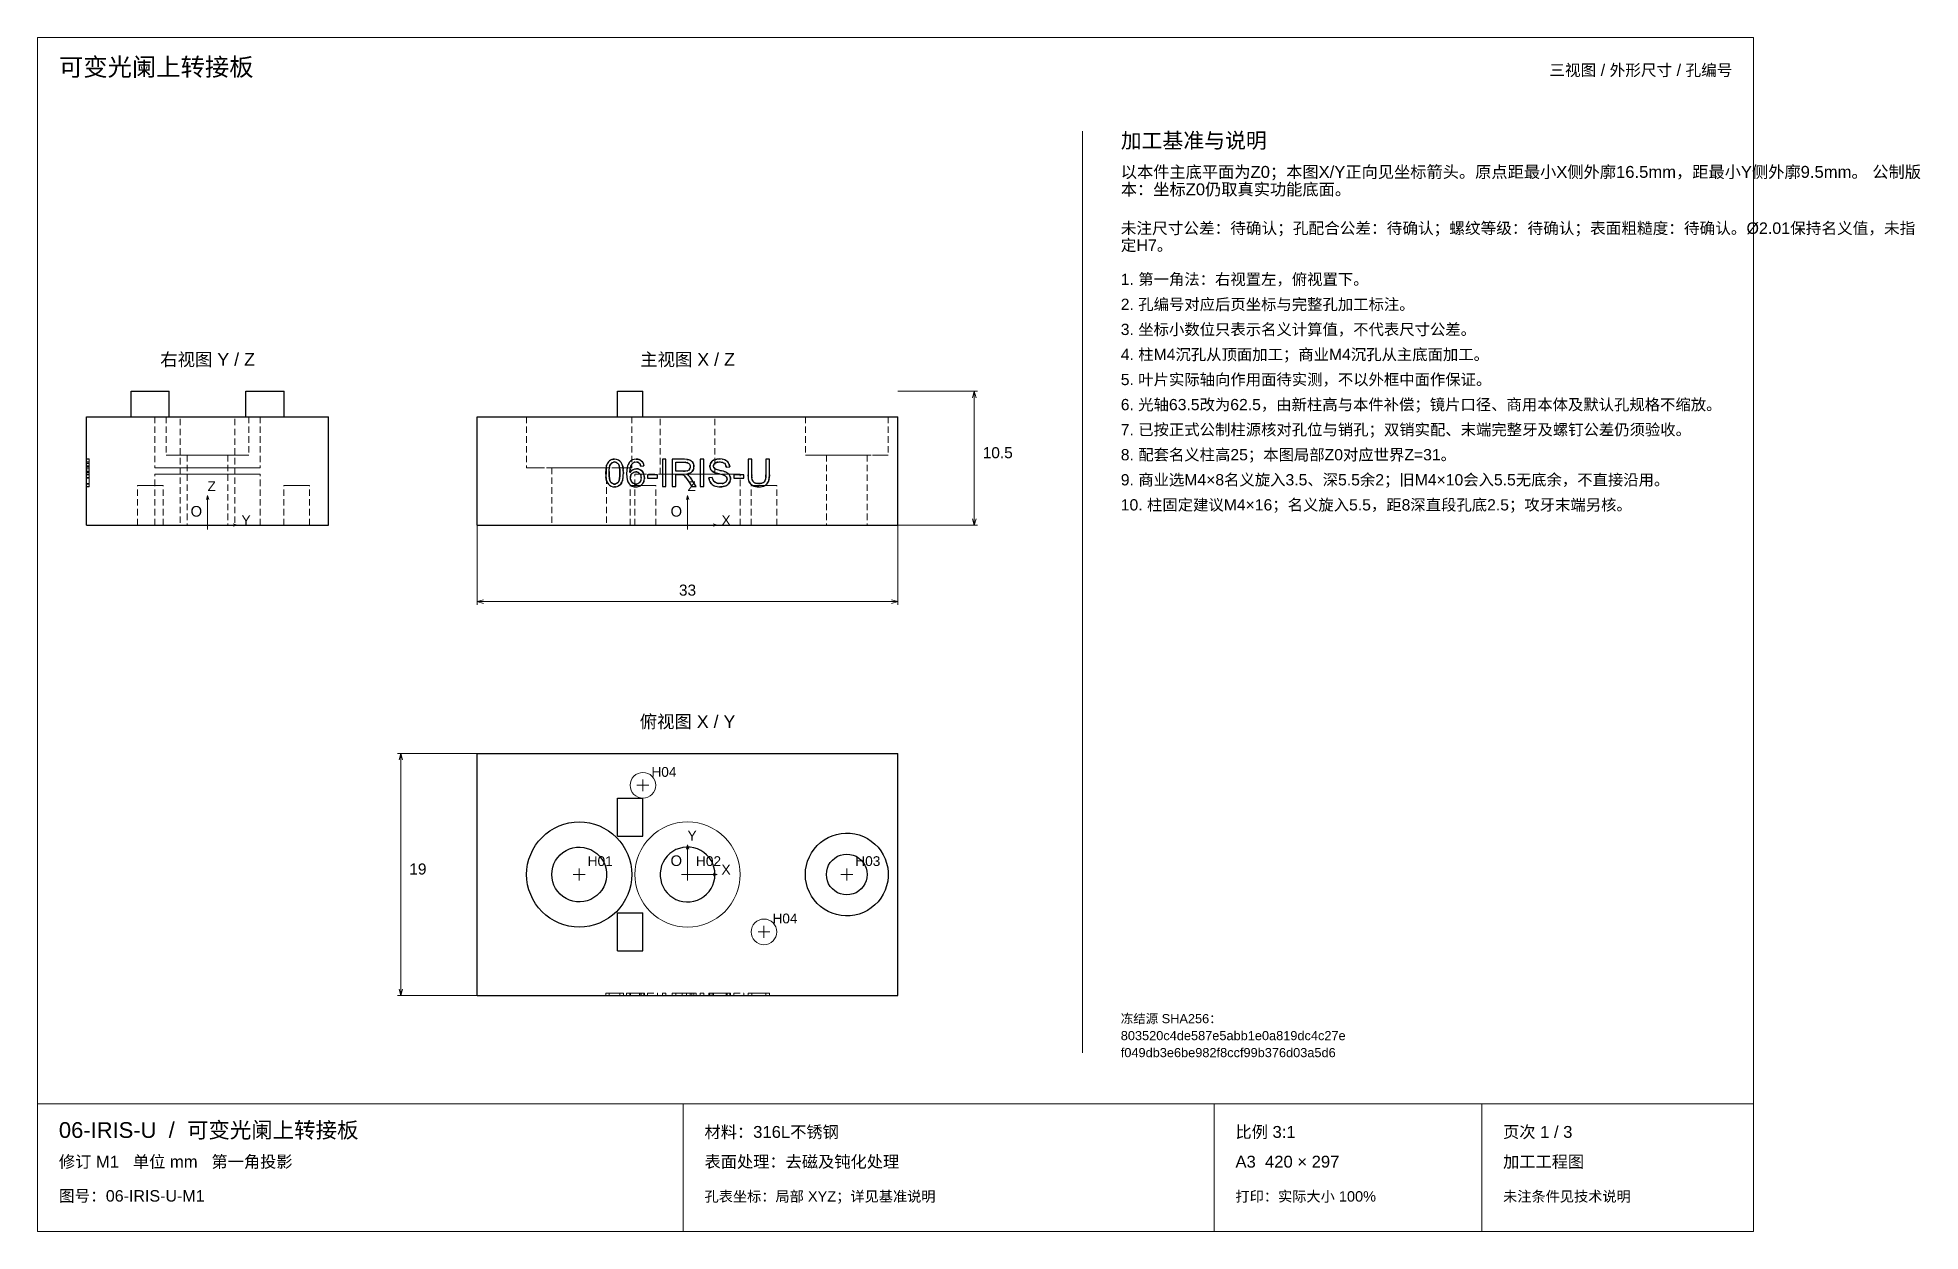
# Paper-space layout '01_三视图' of a CAD drawing. Header units: millimetres. Extents: x 8 to 451, y 8 to 289.
import ezdxf
from ezdxf.enums import TextEntityAlignment as Align

# ---------------------------------------------------------------- set-up
doc = ezdxf.new("R2010")
doc.units = ezdxf.units.MM
doc.linetypes.add('WP_HIDDEN', pattern=[2.3, 1.5, -0.8])
for name, color, linetype, lineweight in [('ANNOTATIONS', 7, 'CONTINUOUS', 18), ('HIDDEN', 7, 'WP_HIDDEN', 13), ('VISIBLE', 7, 'CONTINUOUS', 25)]:
    doc.layers.add(name, color=color, linetype=linetype, lineweight=lineweight)
doc.styles.add('CJK', font='Arial Unicode.ttf')

psp = doc.layouts.new('01_三视图')

# ---------------------------------------------------------------- texts
at = {"layer": 'ANNOTATIONS', "style": 'CJK'}
for s, height, p in [('可变光阑上转接板', 4.2, (13, 280)), ('加工基准与说明', 3.6, (263, 263)), ('以本件主底平面为Z0；本图X/Y正向见坐标箭头。原点距最小X侧外廓16.5mm，距最小Y侧外廓9.5mm。 公制版', 2.8, (263, 256)), ('本：坐标Z0仍取真实功能底面。', 2.8, (263, 251.9)), ('未注尺寸公差：待确认；孔配合公差：待确认；螺纹等级：待确认；表面粗糙度：待确认。Ø2.01保持名义值，未指', 2.7, (263, 242.8)), ('定H7。', 2.7, (263, 238.8)), ('1. 第一角法：右视置左，俯视置下。', 2.65, (263, 230.8)), ('2. 孔编号对应后页坐标与完整孔加工标注。', 2.65, (263, 224.9)), ('3. 坐标小数位只表示名义计算值，不代表尺寸公差。', 2.65, (263, 219)), ('4. 柱M4沉孔从顶面加工；商业M4沉孔从主底面加工。', 2.65, (263, 213.1)), ('5. 叶片实际轴向作用面待实测，不以外框中面作保证。', 2.65, (263, 207.2)), ('6. 光轴63.5改为62.5，由新柱高与本件补偿；镜片口径、商用本体及默认孔规格不缩放。', 2.65, (263, 201.3)), ('7. 已按正式公制柱源核对孔位与销孔；双销实配、末端完整牙及螺钉公差仍须验收。', 2.65, (263, 195.4)), ('10.5', 2.6, (230.5, 190)), ('8. 配套名义柱高25；本图局部Z0对应世界Z=31。', 2.65, (263, 189.5)), ('9. 商业选M4×8名义旋入3.5、深5.5余2；旧M4×10会入5.5无底余，不直接沿用。', 2.65, (263, 183.6)), ('Z', 2.3, (48, 182.25)), ('Z', 2.3, (161, 182.25)), ('O', 2.5, (44, 176.25)), ('O', 2.5, (157, 176.25)), ('10. 柱固定建议M4×16；名义旋入5.5，距8深直段孔底2.5；攻牙末端另核。', 2.65, (263, 177.7)), ('Y', 2.3, (56, 174.25)), ('X', 2.3, (169, 174.25)), ('H04', 2.3, (152.5, 115)), ('Y', 2.3, (161, 100)), ('19', 2.6, (95.5, 92)), ('H01', 2.3, (137.5, 94)), ('O', 2.5, (157, 94)), ('H02', 2.3, (163, 94)), ('X', 2.3, (169, 92)), ('H03', 2.3, (200.5, 94)), ('H04', 2.3, (181, 80.5)), ('冻结源 SHA256：', 2.15, (263, 57)), ('803520c4de587e5abb1e0a819dc4c27e', 2.15, (263, 53)), ('f049db3e6be982f8ccf99b376d03a5d6', 2.15, (263, 49)), ('06-IRIS-U  /  可变光阑上转接板', 3.7, (13, 30)), ('材料：316L不锈钢', 2.8, (165, 30)), ('比例 3:1', 2.8, (290, 30)), ('页次 1 / 3', 2.8, (353, 30)), ('修订 M1   单位 mm   第一角投影', 2.8, (13, 23)), ('表面处理：去磁及钝化处理', 2.8, (165, 23)), ('A3  420 × 297', 2.8, (290, 23)), ('加工工程图', 2.8, (353, 23)), ('图号：06-IRIS-U-M1', 2.7, (13, 15)), ('孔表坐标：局部 XYZ；详见基准说明', 2.45, (165, 15)), ('打印：实际大小 100%', 2.45, (290, 15)), ('未注条件见技术说明', 2.45, (353, 15))]:
    psp.add_text(s, height=height, dxfattribs=at).set_placement(p)
psp.add_text('三视图 / 外形尺寸 / 孔编号', height=2.7, dxfattribs=at).set_placement((407, 280), align=Align.RIGHT)
for s, height, p in [('右视图 Y / Z', 3, (48, 211.75)), ('主视图 X / Z', 3, (161, 211.75)), ('33', 2.6, (161, 157.65)), ('俯视图 X / Y', 3, (161, 126.5))]:
    psp.add_text(s, height=height, dxfattribs=at).set_placement(p, align=Align.CENTER)

# ---------------------------------------------------------------- linework, layer by layer
at = {"layer": 'ANNOTATIONS'}
for p, q in [((412, 289), (8, 289)), ((8, 289), (8, 8)), ((412, 8), (412, 289)), ((254, 50), (254, 267)), ((210.5, 205.75), (229.3, 205.75)), ((228.5, 205.75), (228.08, 204.25)), ((228.5, 174.25), (228.5, 205.75)), ((228.5, 205.75), (228.92, 204.25)), ((48, 181.25), (47.72, 180.25)), ((48, 174.25), (48, 181.25)), ((48, 181.25), (48.28, 180.25)), ((161, 181.25), (160.72, 180.25)), ((161, 174.25), (161, 181.25)), ((161, 181.25), (161.28, 180.25)), ((47, 174.25), (49, 174.25)), ((48, 173.25), (48, 175.25)), ((48, 174.25), (55, 174.25)), ((55, 174.25), (54, 174.53)), ((55, 174.25), (54, 173.97)), ((111.5, 174.25), (111.5, 155.45)), ((160, 174.25), (162, 174.25)), ((161, 173.25), (161, 175.25)), ((161, 174.25), (168, 174.25)), ((168, 174.25), (167, 174.53)), ((168, 174.25), (167, 173.97)), ((210.5, 174.25), (210.5, 155.45)), ((210.5, 174.25), (229.3, 174.25)), ((228.5, 174.25), (228.08, 175.75)), ((228.5, 174.25), (228.92, 175.75)), ((111.5, 156.25), (113, 156.67)), ((111.5, 156.25), (210.5, 156.25)), ((111.5, 156.25), (113, 155.83)), ((210.5, 156.25), (209, 156.67)), ((210.5, 156.25), (209, 155.83)), ((111.5, 120.5), (92.7, 120.5)), ((93.5, 120.5), (93.08, 119)), ((93.5, 63.5), (93.5, 120.5)), ((93.5, 120.5), (93.92, 119)), ((149.1, 113), (151.9, 113)), ((150.5, 111.6), (150.5, 114.4)), ((161, 99), (160.72, 98)), ((161, 92), (161, 99)), ((161, 99), (161.28, 98)), ((135.5, 90.6), (135.5, 93.4)), ((161, 90.6), (161, 93.4)), ((198.5, 90.6), (198.5, 93.4)), ((134.1, 92), (136.9, 92)), ((159.6, 92), (162.4, 92)), ((160, 92), (162, 92)), ((161, 91), (161, 93)), ((161, 92), (168, 92)), ((168, 92), (167, 92.28)), ((168, 92), (167, 91.72)), ((197.1, 92), (199.9, 92)), ((179, 77.1), (179, 79.9)), ((177.6, 78.5), (180.4, 78.5)), ((111.5, 63.5), (92.7, 63.5)), ((93.5, 63.5), (93.08, 65)), ((93.5, 63.5), (93.92, 65)), ((8, 38), (412, 38)), ((160, 8), (160, 38)), ((285, 8), (285, 38)), ((348, 8), (348, 38)), ((8, 8), (412, 8))]:
    psp.add_line(p, q, dxfattribs=at)
at = {"layer": 'HIDDEN'}
for points in [[(30, 199.75), (39, 199.75)], [(35.62, 199.75), (35.7, 199.75), (35.94, 199.75), (36.32, 199.75), (36.85, 199.75), (37.52, 199.75), (38.32, 199.75), (39.25, 199.75), (40.28, 199.75), (41.42, 199.75), (42.63, 199.75), (43.91, 199.75), (45.25, 199.75), (46.61, 199.75), (48, 199.75)], [(35.62, 199.75), (35.62, 187.75)], [(60.38, 199.75), (60.06, 199.75), (59.15, 199.75), (57.68, 199.75), (55.72, 199.75), (53.37, 199.75), (50.75, 199.75), (48, 199.75), (45.25, 199.75), (42.63, 199.75), (40.28, 199.75), (38.32, 199.75), (36.85, 199.75), (35.94, 199.75), (35.62, 199.75)], [(57.75, 199.75), (57.51, 199.75), (56.78, 199.75), (55.62, 199.75), (54.08, 199.75), (52.23, 199.75), (50.17, 199.75), (48, 199.75), (45.83, 199.75), (43.77, 199.75), (41.92, 199.75), (40.38, 199.75), (39.22, 199.75), (38.49, 199.75), (38.25, 199.75)], [(38.25, 199.75), (38.31, 199.75), (38.49, 199.75), (38.8, 199.75), (39.22, 199.75), (39.74, 199.75), (40.38, 199.75), (41.11, 199.75), (41.92, 199.75), (42.81, 199.75), (43.77, 199.75), (44.78, 199.75), (45.83, 199.75), (46.91, 199.75), (48, 199.75)], [(38.25, 199.75), (38.25, 190.75)], [(54.45, 199.75), (54.29, 199.75), (53.81, 199.75), (53.04, 199.75), (52.02, 199.75), (50.8, 199.75), (49.44, 199.75), (48, 199.75), (46.56, 199.75), (45.2, 199.75), (43.98, 199.75), (42.96, 199.75), (42.19, 199.75), (41.71, 199.75), (41.55, 199.75)], [(41.55, 199.75), (41.59, 199.75), (41.71, 199.75), (41.91, 199.75), (42.19, 199.75), (42.54, 199.75), (42.96, 199.75), (43.44, 199.75), (43.98, 199.75), (44.57, 199.75), (45.2, 199.75), (45.87, 199.75), (46.56, 199.75), (47.28, 199.75), (48, 199.75)], [(41.55, 186.25), (41.55, 199.75)], [(48, 199.75), (49.39, 199.75), (50.75, 199.75), (52.09, 199.75), (53.37, 199.75), (54.58, 199.75), (55.72, 199.75), (56.75, 199.75), (57.68, 199.75), (58.48, 199.75), (59.15, 199.75), (59.68, 199.75), (60.06, 199.75), (60.3, 199.75), (60.38, 199.75)], [(48, 199.75), (48.72, 199.75), (49.44, 199.75), (50.13, 199.75), (50.8, 199.75), (51.43, 199.75), (52.02, 199.75), (52.56, 199.75), (53.04, 199.75), (53.46, 199.75), (53.81, 199.75), (54.09, 199.75), (54.29, 199.75), (54.41, 199.75), (54.45, 199.75)], [(48, 199.75), (49.09, 199.75), (50.17, 199.75), (51.22, 199.75), (52.23, 199.75), (53.19, 199.75), (54.08, 199.75), (54.89, 199.75), (55.62, 199.75), (56.26, 199.75), (56.78, 199.75), (57.2, 199.75), (57.51, 199.75), (57.69, 199.75), (57.75, 199.75)], [(54.45, 186.25), (54.45, 199.75)], [(57, 199.75), (66, 199.75)], [(57.75, 199.75), (57.75, 190.75)], [(60.38, 199.75), (60.38, 187.75)], [(123.12, 199.75), (123.44, 199.75), (124.35, 199.75), (125.82, 199.75), (127.78, 199.75), (130.13, 199.75), (132.75, 199.75), (135.5, 199.75), (138.25, 199.75), (140.87, 199.75), (143.22, 199.75), (145.18, 199.75), (146.65, 199.75), (147.56, 199.75), (147.88, 199.75)], [(123.12, 199.75), (123.12, 187.75)], [(144.5, 199.75), (150.5, 199.75)], [(147.88, 199.75), (147.88, 187.75)], [(167.45, 199.75), (167.29, 199.75), (166.81, 199.75), (166.04, 199.75), (165.02, 199.75), (163.8, 199.75), (162.44, 199.75), (161, 199.75), (159.56, 199.75), (158.2, 199.75), (156.98, 199.75), (155.96, 199.75), (155.19, 199.75), (154.71, 199.75), (154.55, 199.75)], [(154.55, 186.25), (154.55, 199.75)], [(167.45, 186.25), (167.45, 199.75)], [(188.75, 199.75), (188.99, 199.75), (189.72, 199.75), (190.88, 199.75), (192.42, 199.75), (194.27, 199.75), (196.33, 199.75), (198.5, 199.75), (200.67, 199.75), (202.73, 199.75), (204.58, 199.75), (206.12, 199.75), (207.28, 199.75), (208.01, 199.75), (208.25, 199.75)], [(188.75, 199.75), (188.75, 190.75)], [(208.25, 199.75), (208.25, 190.75)], [(57.75, 190.75), (57.51, 190.75), (56.78, 190.75), (55.62, 190.75), (54.08, 190.75), (52.23, 190.75), (50.17, 190.75), (48, 190.75), (45.83, 190.75), (43.77, 190.75), (41.92, 190.75), (40.38, 190.75), (39.22, 190.75), (38.49, 190.75), (38.25, 190.75)], [(38.25, 190.75), (38.31, 190.75), (38.49, 190.75), (38.8, 190.75), (39.22, 190.75), (39.74, 190.75), (40.38, 190.75), (41.11, 190.75), (41.92, 190.75), (42.81, 190.75), (43.77, 190.75), (44.78, 190.75), (45.83, 190.75), (46.91, 190.75), (48, 190.75)], [(52.8, 190.75), (52.68, 190.75), (52.32, 190.75), (51.75, 190.75), (50.99, 190.75), (50.08, 190.75), (49.07, 190.75), (48, 190.75), (46.93, 190.75), (45.92, 190.75), (45.01, 190.75), (44.25, 190.75), (43.68, 190.75), (43.32, 190.75), (43.2, 190.75)], [(43.2, 190.75), (43.23, 190.75), (43.32, 190.75), (43.47, 190.75), (43.68, 190.75), (43.94, 190.75), (44.25, 190.75), (44.61, 190.75), (45.01, 190.75), (45.45, 190.75), (45.92, 190.75), (46.41, 190.75), (46.93, 190.75), (47.46, 190.75), (48, 190.75)], [(43.2, 190.75), (43.2, 174.25)], [(48, 190.75), (49.09, 190.75), (50.17, 190.75), (51.22, 190.75), (52.23, 190.75), (53.19, 190.75), (54.08, 190.75), (54.89, 190.75), (55.62, 190.75), (56.26, 190.75), (56.78, 190.75), (57.2, 190.75), (57.51, 190.75), (57.69, 190.75), (57.75, 190.75)], [(48, 190.75), (48.54, 190.75), (49.07, 190.75), (49.59, 190.75), (50.08, 190.75), (50.55, 190.75), (50.99, 190.75), (51.39, 190.75), (51.75, 190.75), (52.06, 190.75), (52.32, 190.75), (52.53, 190.75), (52.68, 190.75), (52.77, 190.75), (52.8, 190.75)], [(52.8, 190.75), (52.8, 174.25)], [(188.75, 190.75), (188.99, 190.75), (189.72, 190.75), (190.88, 190.75), (192.42, 190.75), (194.27, 190.75), (196.33, 190.75), (198.5, 190.75), (200.67, 190.75), (202.73, 190.75), (204.58, 190.75), (206.12, 190.75), (207.28, 190.75), (208.01, 190.75), (208.25, 190.75)], [(193.7, 190.75), (193.7, 174.25)], [(193.7, 190.75), (193.82, 190.75), (194.18, 190.75), (194.75, 190.75), (195.51, 190.75), (196.42, 190.75), (197.43, 190.75), (198.5, 190.75), (199.57, 190.75), (200.58, 190.75), (201.49, 190.75), (202.25, 190.75), (202.82, 190.75), (203.18, 190.75), (203.3, 190.75)], [(203.3, 190.75), (203.3, 174.25)], [(19.5, 189.62), (19.5, 189.79), (19.5, 189.85)], [(19.5, 189.85), (19.5, 189.8), (19.5, 189.63)], [(19.5, 189.85), (20.1, 189.85)], [(19.5, 189.77), (19.5, 189.74), (19.5, 189.67), (19.5, 189.56), (19.5, 189.39)], [(19.5, 189.56), (19.5, 189.72), (19.5, 189.77)], [(19.5, 189.34), (19.5, 189.53), (19.5, 189.66), (19.5, 189.74), (19.5, 189.77)], [(19.5, 189.77), (19.5, 189.72), (19.5, 189.59), (19.5, 189.36), (19.5, 189.04)], [(19.5, 189.77), (20.1, 189.77)], [(19.5, 189.74), (19.5, 183.36)], [(19.5, 189.57), (19.5, 189.7), (19.5, 189.74)], [(19.5, 186.05), (19.5, 189.74)], [(19.5, 189.74), (19.5, 186.06)], [(19.5, 189.74), (20.1, 189.74)], [(19.5, 189.63), (19.5, 189.37), (19.5, 188.99)], [(19.5, 188.95), (19.5, 189.34), (19.5, 189.62)], [(19.5, 188.96), (19.5, 189.16), (19.5, 189.33), (19.5, 189.47), (19.5, 189.57)], [(19.5, 188.96), (19.5, 189.31), (19.5, 189.56)], [(19.5, 189.39), (19.5, 189.18), (19.5, 188.94), (19.5, 188.65), (19.5, 188.33)], [(19.5, 188.18), (19.5, 188.53), (19.5, 188.84), (19.5, 189.11), (19.5, 189.34)], [(19.5, 189.12), (19.5, 189.1), (19.5, 189.04), (19.5, 188.93), (19.5, 188.79)], [(19.5, 188.91), (19.5, 189.07), (19.5, 189.12)], [(19.5, 189.12), (20.1, 189.12)], [(19.5, 189.12), (19.5, 189.09), (19.5, 188.99), (19.5, 188.83), (19.5, 188.6)], [(19.5, 189.12), (20.1, 189.12)], [(19.5, 188.66), (19.5, 188.86), (19.5, 189), (19.5, 189.09), (19.5, 189.12)], [(19.5, 188.82), (19.5, 188.95), (19.5, 189.04), (19.5, 189.09), (19.5, 189.11)], [(19.5, 189.11), (19.5, 189.09), (19.5, 189.03), (19.5, 188.93), (19.5, 188.8)], [(19.5, 189.11), (20.1, 189.11)], [(19.5, 189.04), (19.5, 188.78), (19.5, 188.5), (19.5, 187.85), (19.5, 187.13), (19.5, 186.35)], [(19.5, 186.92), (19.5, 189.04)], [(19.5, 189.04), (20.1, 189.04)], [(19.5, 189.04), (19.5, 189.02), (19.5, 188.97), (19.5, 188.87), (19.5, 188.74)], [(19.5, 188.99), (19.5, 188.56), (19.5, 188.09)], [(19.5, 188.01), (19.5, 188.53), (19.5, 188.96)], [(19.5, 188), (19.5, 188.5), (19.5, 188.96)], [(19.5, 187.94), (19.5, 188.47), (19.5, 188.95)], [(19.5, 188.13), (19.5, 188.58), (19.5, 188.76), (19.5, 188.91)], [(19.5, 188.15), (19.5, 188.52), (19.5, 188.82)], [(19.5, 188.8), (19.5, 188.62), (19.5, 188.41), (19.5, 188.16), (19.5, 187.88)], [(19.5, 188.79), (19.5, 188.67), (19.5, 188.51), (19.5, 188.12)], [(19.5, 188.79), (20.1, 188.79)], [(19.5, 188.74), (19.5, 188.41), (19.5, 188)], [(19.5, 186.51), (19.5, 187.16), (19.5, 187.75), (19.5, 188.26), (19.5, 188.48), (19.5, 188.66)], [(19.5, 188.6), (19.5, 188.43), (19.5, 188.23), (19.5, 187.74), (19.5, 187.15), (19.5, 186.51)], [(19.5, 188.33), (19.5, 187.94), (19.5, 187.5), (19.5, 187.02), (19.5, 186.51)], [(19.5, 188.12), (19.5, 188.18)], [(19.5, 188.18), (20.1, 188.18)], [(19.5, 187.58), (19.5, 187.83), (19.5, 188.15)], [(19.5, 186.65), (19.5, 187.08), (19.5, 187.48), (19.5, 187.83), (19.5, 188.13)], [(19.5, 188.12), (20.1, 188.12)], [(19.5, 188.09), (19.5, 187.67), (19.5, 187.3)], [(19.5, 186.51), (19.5, 186.94), (19.5, 187.34), (19.5, 187.7), (19.5, 188.01)], [(19.5, 186.85), (19.5, 187.38), (19.5, 188)], [(19.5, 188), (19.5, 187.43)], [(19.5, 187.88), (19.5, 187.94)], [(19.5, 187.94), (20.1, 187.94)], [(19.5, 187.88), (20.1, 187.88)], [(19.5, 187.13), (19.5, 187.58)], [(19.5, 186.92), (19.5, 187.17), (19.5, 187.35), (19.5, 187.46), (19.5, 187.5)], [(19.5, 187.5), (19.5, 187.45), (19.5, 187.29)], [(19.5, 187.5), (20.1, 187.5)], [(19.5, 187.43), (19.5, 187.2), (19.5, 187.04)], [(19.5, 187.3), (19.5, 186.97), (19.5, 186.7)], [(19.5, 187.29), (19.5, 187.02), (19.5, 186.65)], [(19.5, 186.72), (19.5, 187.13)], [(19.5, 187.04), (19.5, 186.95), (19.5, 186.92)], [(19.5, 185.43), (19.5, 185.86), (19.5, 186.25), (19.5, 186.61), (19.5, 186.92)], [(19.5, 186.92), (20.1, 186.92)], [(19.5, 186.26), (19.5, 186.34), (19.5, 186.47), (19.5, 186.64), (19.5, 186.85)], [(19.5, 186.81), (19.5, 186.78), (19.5, 186.71), (19.5, 186.59), (19.5, 186.43)], [(19.5, 186.81), (20.1, 186.81)], [(19.5, 186.43), (19.5, 186.59), (19.5, 186.71), (19.5, 186.78), (19.5, 186.81)], [(19.5, 186.07), (19.5, 186.43), (19.5, 186.72)], [(19.5, 186.7), (19.5, 186.3)], [(19.5, 186.65), (20.1, 186.65)], [(19.5, 186.51), (19.5, 185.75), (19.5, 185.05), (19.5, 184.42), (19.5, 184.15), (19.5, 183.91)], [(19.5, 184.69), (19.5, 185.08), (19.5, 185.52), (19.5, 185.99), (19.5, 186.51)], [(19.5, 184.41), (19.5, 184.58), (19.5, 184.78), (19.5, 185.28), (19.5, 185.86), (19.5, 186.51)], [(19.5, 186.51), (19.5, 185.86), (19.5, 185.28), (19.5, 184.79), (19.5, 184.58), (19.5, 184.42)], [(19.5, 186.43), (19.5, 186.22), (19.5, 185.97), (19.5, 185.69), (19.5, 185.38)], [(19.5, 185.43), (19.5, 185.98), (19.5, 186.43)], [(19.5, 186.35), (19.5, 185.64), (19.5, 185), (19.5, 184.43), (19.5, 183.97)], [(19.5, 186.3), (19.5, 186.13), (19.5, 185.99)], [(19.5, 185.94), (19.5, 186.26)], [(19.5, 186.26), (20.1, 186.26)], [(19.5, 183.36), (19.5, 186.19)], [(19.5, 186.19), (19.5, 186.16)], [(19.5, 186.19), (20.1, 186.19)], [(19.5, 186.16), (19.5, 186.1), (19.5, 185.99)], [(19.5, 186.16), (20.1, 186.16)], [(20.1, 189.63), (20.1, 189.8), (20.1, 189.85)], [(20.1, 189.85), (20.1, 189.79), (20.1, 189.62)], [(20.1, 189.39), (20.1, 189.56), (20.1, 189.67), (20.1, 189.74), (20.1, 189.77)], [(20.1, 189.77), (20.1, 189.72), (20.1, 189.56)], [(20.1, 189.04), (20.1, 189.36), (20.1, 189.58), (20.1, 189.72), (20.1, 189.77)], [(20.1, 189.77), (20.1, 189.74), (20.1, 189.66), (20.1, 189.53), (20.1, 189.34)], [(20.1, 189.74), (20.1, 183.36)], [(20.1, 189.74), (20.1, 189.7), (20.1, 189.57)], [(20.1, 189.74), (20.1, 186.05)], [(20.1, 189.74), (20.1, 186.06)], [(20.1, 188.99), (20.1, 189.36), (20.1, 189.63)], [(20.1, 189.62), (20.1, 189.34), (20.1, 188.95)], [(20.1, 189.57), (20.1, 189.47), (20.1, 189.33), (20.1, 189.16), (20.1, 188.96)], [(20.1, 189.56), (20.1, 189.31), (20.1, 188.96)], [(20.1, 188.33), (20.1, 188.65), (20.1, 188.94), (20.1, 189.19), (20.1, 189.39)], [(20.1, 189.34), (20.1, 189.11), (20.1, 188.84), (20.1, 188.53), (20.1, 188.18)], [(20.1, 188.79), (20.1, 188.93), (20.1, 189.04), (20.1, 189.1), (20.1, 189.12)], [(20.1, 189.12), (20.1, 189.07), (20.1, 188.91)], [(20.1, 188.6), (20.1, 188.83), (20.1, 188.99), (20.1, 189.09), (20.1, 189.12)], [(20.1, 189.12), (20.1, 189.09), (20.1, 189), (20.1, 188.86), (20.1, 188.66)], [(20.1, 188.8), (20.1, 188.93), (20.1, 189.03), (20.1, 189.09), (20.1, 189.11)], [(20.1, 189.11), (20.1, 189.09), (20.1, 189.04), (20.1, 188.95), (20.1, 188.82)], [(20.1, 186.35), (20.1, 186.79), (20.1, 187.21), (20.1, 187.59), (20.1, 187.94), (20.1, 188.26), (20.1, 188.55), (20.1, 188.81), (20.1, 189.04)], [(20.1, 189.04), (20.1, 186.92)], [(20.1, 188.74), (20.1, 188.87), (20.1, 188.96), (20.1, 189.02), (20.1, 189.04)], [(20.1, 188.09), (20.1, 188.56), (20.1, 188.99)], [(20.1, 188.96), (20.1, 188.53), (20.1, 188.01)], [(20.1, 188.96), (20.1, 188.5), (20.1, 188)], [(20.1, 188.95), (20.1, 188.48), (20.1, 187.94)], [(20.1, 188.91), (20.1, 188.76), (20.1, 188.58), (20.1, 188.37), (20.1, 188.13)], [(20.1, 188.82), (20.1, 188.52), (20.1, 188.15)], [(20.1, 187.88), (20.1, 188.17), (20.1, 188.41), (20.1, 188.62), (20.1, 188.8)], [(20.1, 188.12), (20.1, 188.33), (20.1, 188.52), (20.1, 188.67), (20.1, 188.79)], [(20.1, 188), (20.1, 188.41), (20.1, 188.74)], [(20.1, 188.66), (20.1, 188.5), (20.1, 188.31), (20.1, 188.08), (20.1, 187.83), (20.1, 187.55), (20.1, 187.23), (20.1, 186.88), (20.1, 186.51)], [(20.1, 186.51), (20.1, 186.88), (20.1, 187.23), (20.1, 187.54), (20.1, 187.82), (20.1, 188.06), (20.1, 188.28), (20.1, 188.45), (20.1, 188.6)], [(20.1, 186.51), (20.1, 187.04), (20.1, 187.53), (20.1, 187.96), (20.1, 188.33)], [(20.1, 188.18), (20.1, 188.12)], [(20.1, 188.15), (20.1, 187.83), (20.1, 187.58)], [(20.1, 188.13), (20.1, 187.84), (20.1, 187.5), (20.1, 187.1), (20.1, 186.65)], [(20.1, 187.3), (20.1, 187.67), (20.1, 188.09)], [(20.1, 188.01), (20.1, 187.71), (20.1, 187.36), (20.1, 186.96), (20.1, 186.51)], [(20.1, 188), (20.1, 187.37), (20.1, 186.85)], [(20.1, 187.43), (20.1, 188)], [(20.1, 187.94), (20.1, 187.88)], [(20.1, 187.58), (20.1, 187.13)], [(20.1, 187.29), (20.1, 187.45), (20.1, 187.5)], [(20.1, 187.5), (20.1, 187.46), (20.1, 187.35), (20.1, 187.17), (20.1, 186.92)], [(20.1, 187.04), (20.1, 187.2), (20.1, 187.43)], [(20.1, 186.7), (20.1, 186.97), (20.1, 187.3)], [(20.1, 186.65), (20.1, 187.03), (20.1, 187.29)], [(20.1, 187.13), (20.1, 186.72)], [(20.1, 186.92), (20.1, 186.95), (20.1, 187.04)], [(20.1, 186.92), (20.1, 186.61), (20.1, 186.26), (20.1, 185.87), (20.1, 185.43)], [(20.1, 186.85), (20.1, 186.64), (20.1, 186.47), (20.1, 186.35), (20.1, 186.26)], [(20.1, 186.43), (20.1, 186.59), (20.1, 186.71), (20.1, 186.78), (20.1, 186.81)], [(20.1, 186.72), (20.1, 186.43), (20.1, 186.07)], [(20.1, 186.3), (20.1, 186.7)], [(20.1, 186.51), (20.1, 185.97), (20.1, 185.49), (20.1, 185.07), (20.1, 184.69)], [(20.1, 183.91), (20.1, 184.13), (20.1, 184.37), (20.1, 184.65), (20.1, 184.96), (20.1, 185.3), (20.1, 185.67), (20.1, 186.07), (20.1, 186.51)], [(20.1, 186.51), (20.1, 186.13), (20.1, 185.79), (20.1, 185.48), (20.1, 185.2), (20.1, 184.95), (20.1, 184.74), (20.1, 184.56), (20.1, 184.41)], [(20.1, 184.42), (20.1, 184.56), (20.1, 184.74), (20.1, 184.96), (20.1, 185.2), (20.1, 185.48), (20.1, 185.79), (20.1, 186.13), (20.1, 186.51)], [(20.1, 185.38), (20.1, 185.7), (20.1, 185.97), (20.1, 186.22), (20.1, 186.43)], [(20.1, 186.43), (20.1, 185.99), (20.1, 185.43)], [(20.1, 183.97), (20.1, 184.39), (20.1, 184.92), (20.1, 185.58), (20.1, 186.35)], [(20.1, 185.99), (20.1, 186.12), (20.1, 186.3)], [(20.1, 186.26), (20.1, 185.94)], [(20.1, 186.16), (20.1, 186.19)], [(20.1, 186.19), (20.1, 183.36)], [(20.1, 185.99), (20.1, 186.1), (20.1, 186.16)], [(35.62, 187.75), (35.7, 187.75), (35.94, 187.75), (36.32, 187.75), (36.85, 187.75), (37.52, 187.75), (38.32, 187.75), (39.25, 187.75), (40.28, 187.75), (41.42, 187.75), (42.63, 187.75), (43.91, 187.75), (45.25, 187.75), (46.61, 187.75), (48, 187.75)], [(35.62, 186.25), (35.7, 186.25), (35.94, 186.25), (36.32, 186.25), (36.85, 186.25), (37.52, 186.25), (38.32, 186.25), (39.25, 186.25), (40.28, 186.25), (41.42, 186.25), (42.63, 186.25), (43.91, 186.25), (45.25, 186.25), (46.61, 186.25), (48, 186.25)], [(35.62, 174.25), (35.62, 186.25)], [(60.38, 187.75), (60.06, 187.75), (59.15, 187.75), (57.68, 187.75), (55.72, 187.75), (53.37, 187.75), (50.75, 187.75), (48, 187.75), (45.25, 187.75), (42.63, 187.75), (40.28, 187.75), (38.32, 187.75), (36.85, 187.75), (35.94, 187.75), (35.62, 187.75)], [(60.38, 186.25), (60.06, 186.25), (59.15, 186.25), (57.68, 186.25), (55.72, 186.25), (53.37, 186.25), (50.75, 186.25), (48, 186.25), (45.25, 186.25), (42.63, 186.25), (40.28, 186.25), (38.32, 186.25), (36.85, 186.25), (35.94, 186.25), (35.62, 186.25)], [(54.45, 187.75), (54.29, 187.75), (53.81, 187.75), (53.04, 187.75), (52.02, 187.75), (50.8, 187.75), (49.44, 187.75), (48, 187.75), (46.56, 187.75), (45.2, 187.75), (43.98, 187.75), (42.96, 187.75), (42.19, 187.75), (41.71, 187.75), (41.55, 187.75)], [(41.55, 187.75), (41.59, 187.75), (41.71, 187.75), (41.91, 187.75), (42.19, 187.75), (42.54, 187.75), (42.96, 187.75), (43.44, 187.75), (43.98, 187.75), (44.57, 187.75), (45.2, 187.75), (45.87, 187.75), (46.56, 187.75), (47.28, 187.75), (48, 187.75)], [(41.55, 187.75), (41.55, 174.25)], [(54.45, 186.25), (54.29, 186.25), (53.81, 186.25), (53.04, 186.25), (52.02, 186.25), (50.8, 186.25), (49.44, 186.25), (48, 186.25), (46.56, 186.25), (45.2, 186.25), (43.98, 186.25), (42.96, 186.25), (42.19, 186.25), (41.71, 186.25), (41.55, 186.25)], [(41.55, 186.25), (41.59, 186.25), (41.71, 186.25), (41.91, 186.25), (42.19, 186.25), (42.54, 186.25), (42.96, 186.25), (43.44, 186.25), (43.98, 186.25), (44.57, 186.25), (45.2, 186.25), (45.87, 186.25), (46.56, 186.25), (47.28, 186.25), (48, 186.25)], [(48, 187.75), (49.39, 187.75), (50.75, 187.75), (52.09, 187.75), (53.37, 187.75), (54.58, 187.75), (55.72, 187.75), (56.75, 187.75), (57.68, 187.75), (58.48, 187.75), (59.15, 187.75), (59.68, 187.75), (60.06, 187.75), (60.3, 187.75), (60.38, 187.75)], [(48, 187.75), (48.72, 187.75), (49.44, 187.75), (50.13, 187.75), (50.8, 187.75), (51.43, 187.75), (52.02, 187.75), (52.56, 187.75), (53.04, 187.75), (53.46, 187.75), (53.81, 187.75), (54.09, 187.75), (54.29, 187.75), (54.41, 187.75), (54.45, 187.75)], [(48, 186.25), (48.72, 186.25), (49.44, 186.25), (50.13, 186.25), (50.8, 186.25), (51.43, 186.25), (52.02, 186.25), (52.56, 186.25), (53.04, 186.25), (53.46, 186.25), (53.81, 186.25), (54.09, 186.25), (54.29, 186.25), (54.41, 186.25), (54.45, 186.25)], [(48, 186.25), (49.39, 186.25), (50.75, 186.25), (52.09, 186.25), (53.37, 186.25), (54.58, 186.25), (55.72, 186.25), (56.75, 186.25), (57.68, 186.25), (58.48, 186.25), (59.15, 186.25), (59.68, 186.25), (60.06, 186.25), (60.3, 186.25), (60.38, 186.25)], [(54.45, 187.75), (54.45, 174.25)], [(60.38, 174.25), (60.38, 186.25)], [(123.12, 187.75), (123.44, 187.75), (124.35, 187.75), (125.82, 187.75), (127.78, 187.75), (130.13, 187.75), (132.75, 187.75), (135.5, 187.75), (138.25, 187.75), (140.87, 187.75), (143.22, 187.75), (145.18, 187.75), (146.65, 187.75), (147.56, 187.75), (147.88, 187.75)], [(129.05, 187.75), (129.05, 174.25)], [(129.05, 187.75), (129.21, 187.75), (129.69, 187.75), (130.46, 187.75), (131.48, 187.75), (132.7, 187.75), (134.06, 187.75), (135.5, 187.75), (136.94, 187.75), (138.3, 187.75), (139.52, 187.75), (140.54, 187.75), (141.31, 187.75), (141.79, 187.75), (141.95, 187.75)], [(141.73, 186.85), (141.81, 187.73)], [(141.77, 185.62), (141.73, 186.25)], [(141.83, 187.81), (141.92, 188.21)], [(141.95, 187.75), (141.95, 174.25)], [(142.01, 188.45), (142.23, 188.91)], [(142.24, 188.93), (142.43, 189.18), (142.65, 189.39)], [(142.62, 187.78), (142.57, 187.35), (142.54, 186.87)], [(142.65, 189.39), (142.99, 189.6), (143.38, 189.73)], [(142.83, 188.47), (142.73, 188.21), (142.65, 187.91)], [(143.56, 189.09), (143.26, 188.98), (143.01, 188.76)], [(143.54, 189.75), (143.6, 189.76)], [(143.69, 189.76), (143.81, 189.77)], [(143.81, 189.77), (143.95, 189.76)], [(143.97, 189.76), (144.05, 189.75)], [(144.64, 188.7), (144.36, 188.95), (144.2, 189.04), (144.04, 189.09)], [(144.05, 189.75), (144.4, 189.69), (144.71, 189.56)], [(144.71, 189.56), (144.91, 189.44)], [(144.95, 189.4), (145.17, 189.2)], [(145.35, 188.96), (145.59, 188.49)], [(145.59, 188.49), (145.68, 188.25)], [(145.77, 187.89), (145.82, 187.61)], [(145.84, 187.52), (145.86, 187.26)], [(145.88, 186.22), (145.86, 185.75)], [(145.87, 187.14), (145.87, 187.11)], [(145.87, 187.11), (145.88, 186.85)], [(145.89, 186.67), (145.89, 186.51)], [(146.65, 186.35), (146.69, 187.21), (146.82, 187.94), (146.92, 188.26), (147.04, 188.55), (147.17, 188.81), (147.33, 189.04)], [(147.27, 183.97), (147.12, 184.17), (147, 184.39), (146.81, 184.92), (146.69, 185.58), (146.65, 186.35)], [(147.33, 189.04), (147.66, 189.36), (148.03, 189.58), (148.46, 189.72), (148.94, 189.77)], [(147.46, 187.23), (147.43, 186.8)], [(147.43, 186.65), (147.5, 186.75)], [(147.52, 187.66), (147.48, 187.4)], [(147.54, 187.78), (147.52, 187.67)], [(147.54, 186.81), (147.74, 187.02), (147.96, 187.2)], [(148.82, 186.81), (148.57, 186.78), (148.33, 186.71), (148.12, 186.59), (147.92, 186.43)], [(148.09, 188.8), (148.08, 188.79)], [(148.43, 189.03), (148.24, 188.91)], [(148.4, 187.41), (148.63, 187.47)], [(148.89, 189.12), (148.58, 189.08)], [(173.38, 186.25), (173.06, 186.25), (172.15, 186.25), (170.68, 186.25), (168.72, 186.25), (166.37, 186.25), (163.75, 186.25), (161, 186.25), (158.25, 186.25), (155.63, 186.25), (153.28, 186.25), (151.32, 186.25), (149.85, 186.25), (148.94, 186.25), (148.62, 186.25)], [(148.62, 174.25), (148.62, 186.25)], [(148.69, 187.48), (148.74, 187.48)], [(149.13, 189.1), (148.89, 189.12)], [(148.98, 187.5), (149.22, 187.48)], [(149.06, 189.76), (149.16, 189.76)], [(149.36, 186.69), (149.24, 186.74)], [(149.36, 189.73), (149.39, 189.72)], [(149.39, 189.72), (149.44, 189.71)], [(149.48, 189.7), (149.76, 189.61)], [(149.68, 188.79), (149.5, 188.94)], [(149.71, 186.43), (149.53, 186.59)], [(150.06, 185.56), (150.02, 185.82), (149.95, 186.05), (149.85, 186.25), (149.71, 186.43)], [(149.92, 188.31), (149.76, 188.68)], [(149.97, 188.12), (149.94, 188.23)], [(150.23, 187.01), (150.31, 186.92)], [(150.51, 188.94), (150.54, 188.88)], [(150.75, 186.2), (150.84, 185.83), (150.86, 185.43)], [(167.45, 186.25), (167.29, 186.25), (166.81, 186.25), (166.04, 186.25), (165.02, 186.25), (163.8, 186.25), (162.44, 186.25), (161, 186.25), (159.56, 186.25), (158.2, 186.25), (156.98, 186.25), (155.96, 186.25), (155.19, 186.25), (154.71, 186.25), (154.55, 186.25)], [(159.46, 186.19), (159.25, 186.19)], [(159.52, 186.19), (159.51, 186.19)], [(159.6, 186.18), (159.59, 186.18)], [(159.72, 186.16), (159.63, 186.18)], [(159.79, 186.14), (159.72, 186.16)], [(160.25, 189.74), (160.42, 189.74)], [(160.41, 189.03), (160.29, 189.04)], [(160.3, 186.93), (160.85, 187)], [(160.47, 189.74), (160.86, 189.71)], [(160.88, 188.97), (160.52, 189.03)], [(160.85, 186.28), (160.73, 186.26)], [(161.1, 187.09), (161.22, 187.16)], [(161.32, 188.74), (161.11, 188.89)], [(161.23, 189.66), (161.55, 189.57)], [(161.48, 188.57), (161.32, 188.74)], [(161.58, 188.38), (161.52, 188.51)], [(161.6, 187.67), (161.65, 188)], [(161.65, 188), (161.61, 188.32)], [(161.83, 189.42), (161.94, 189.34)], [(162.05, 189.23), (162.08, 189.2)], [(162.35, 188.78), (162.4, 188.68)], [(162.43, 188.58), (162.49, 188.37)], [(162.52, 188), (162.51, 187.75), (162.46, 187.51)], [(166.29, 188.28), (166.34, 188.51), (166.41, 188.73)], [(166.42, 187.44), (166.31, 187.77)], [(166.82, 186.94), (166.65, 187.11), (166.51, 187.3)], [(166.82, 189.3), (167.14, 189.53)], [(166.93, 186.86), (166.84, 186.93)], [(167.09, 188.15), (167.11, 187.96), (167.17, 187.8)], [(167.25, 188.62), (167.13, 188.38)], [(167.48, 186.58), (167.19, 186.7)], [(167.21, 189.57), (167.36, 189.63)], [(167.45, 188.82), (167.25, 188.62)], [(167.67, 188.96), (167.45, 188.82)], [(167.67, 187.4), (168.07, 187.26), (168.62, 187.13)], [(168.01, 189.06), (167.74, 188.99)], [(168.56, 189.11), (168.25, 189.09)], [(168.84, 186.2), (168.58, 186.27)], [(169.67, 188.8), (169.49, 188.92), (169.28, 189.01), (169.03, 189.07), (168.74, 189.1)], [(168.77, 189.84), (169.17, 189.8)], [(168.98, 187.04), (169.64, 186.86)], [(169.26, 189.78), (169.78, 189.62)], [(170.04, 188.25), (169.89, 188.56), (169.67, 188.8)], [(169.71, 186.84), (170.03, 186.72)], [(169.78, 189.62), (169.89, 189.57)], [(170, 189.51), (170.36, 189.25)], [(170.03, 186.72), (170.3, 186.58), (170.52, 186.42)], [(170.37, 189.25), (170.61, 188.95)], [(170.56, 186.39), (170.85, 186.07)], [(170.61, 188.95), (170.8, 188.58)], [(170.81, 188.55), (170.83, 188.49)], [(170.87, 188.36), (170.88, 188.31)], [(170.88, 188.31), (170.89, 188.28)], [(173.38, 174.25), (173.38, 186.25)], [(19.5, 185.16), (19.5, 185.64), (19.5, 186.07)], [(19.5, 186.06), (19.5, 185.27)], [(19.5, 186.06), (19.5, 185.54), (19.5, 185.09), (19.5, 184.71), (19.5, 184.43)], [(19.5, 184.83), (19.5, 185.07), (19.5, 185.35), (19.5, 185.68), (19.5, 186.06)], [(19.5, 186.06), (20.1, 186.06)], [(19.5, 186.05), (19.5, 185.59), (19.5, 185.17), (19.5, 184.79), (19.5, 184.45)], [(19.5, 184.53), (19.5, 184.85), (19.5, 185.21), (19.5, 185.61), (19.5, 186.05)], [(19.5, 185.99), (19.5, 185.82), (19.5, 185.57)], [(19.5, 185.99), (19.5, 185.82), (19.5, 185.62)], [(19.5, 185.1), (19.5, 185.56), (19.5, 185.94)], [(19.5, 185.62), (19.5, 185.37), (19.5, 185.09)], [(19.5, 185.57), (19.5, 185.39), (19.5, 185.19), (19.5, 184.69)], [(19.5, 184.69), (19.5, 185.05), (19.5, 185.48)], [(19.5, 185.48), (19.5, 185.41)], [(19.5, 185.48), (20.1, 185.48)], [(19.5, 184.31), (19.5, 184.85), (19.5, 185.43)], [(19.5, 184.65), (19.5, 185.43)], [(19.5, 185.41), (19.5, 184.8), (19.5, 184.26)], [(19.5, 185.41), (20.1, 185.41)], [(19.5, 185.38), (19.5, 185.06), (19.5, 184.77), (19.5, 184.52), (19.5, 184.29)], [(19.5, 185.27), (20.1, 185.27)], [(19.5, 184.2), (19.5, 184.67), (19.5, 185.16)], [(19.5, 183.36), (19.5, 185.1)], [(19.5, 185.09), (19.5, 184.55)], [(19.5, 184.23), (19.5, 184.48), (19.5, 184.83)], [(19.5, 183.63), (19.5, 183.84), (19.5, 184.09), (19.5, 184.37), (19.5, 184.69)], [(19.5, 184.69), (19.5, 183.36)], [(19.5, 184.2), (19.5, 184.41), (19.5, 184.69)], [(19.5, 184.09), (19.5, 184.33), (19.5, 184.65)], [(19.5, 184.55), (19.5, 184.32), (19.5, 184.15)], [(19.5, 183.6), (19.5, 184.01), (19.5, 184.53)], [(19.5, 184.45), (19.5, 184.18), (19.5, 183.94), (19.5, 183.73), (19.5, 183.56)], [(19.5, 184.43), (19.5, 184.24), (19.5, 184.11), (19.5, 184.04), (19.5, 184.01)], [(19.5, 184.42), (19.5, 184.19), (19.5, 184.03), (19.5, 183.93), (19.5, 183.89)], [(19.5, 183.89), (19.5, 183.93), (19.5, 184.03), (19.5, 184.19), (19.5, 184.41)], [(19.5, 183.52), (19.5, 183.68), (19.5, 183.86), (19.5, 184.31)], [(19.5, 184.29), (19.5, 184.12), (19.5, 183.99), (19.5, 183.92), (19.5, 183.89)], [(19.5, 184.26), (19.5, 184.02), (19.5, 183.82), (19.5, 183.64), (19.5, 183.5)], [(19.5, 184.01), (19.5, 184.06), (19.5, 184.23)], [(19.5, 183.5), (19.5, 183.8), (19.5, 184.2)], [(19.5, 184.01), (19.5, 184.05), (19.5, 184.2)], [(19.5, 184.15), (19.5, 184.04), (19.5, 184.01)], [(19.5, 183.89), (19.5, 183.94), (19.5, 184.09)], [(19.5, 184.01), (20.1, 184.01)], [(19.5, 184.01), (20.1, 184.01)], [(19.5, 183.97), (19.5, 183.66), (19.5, 183.43), (19.5, 183.29), (19.5, 183.25)], [(19.5, 183.91), (19.5, 183.62), (19.5, 183.41), (19.5, 183.29), (19.5, 183.25)], [(19.5, 183.89), (20.1, 183.89)], [(19.5, 183.25), (19.5, 183.27), (19.5, 183.34), (19.5, 183.46), (19.5, 183.63)], [(19.5, 183.25), (19.5, 183.27), (19.5, 183.34), (19.5, 183.45), (19.5, 183.6)], [(19.5, 183.56), (19.5, 183.42), (19.5, 183.32), (19.5, 183.27), (19.5, 183.25)], [(19.5, 183.25), (19.5, 183.27), (19.5, 183.32), (19.5, 183.4), (19.5, 183.52)], [(19.5, 183.5), (19.5, 183.39), (19.5, 183.31), (19.5, 183.27), (19.5, 183.25)], [(19.5, 183.25), (19.5, 183.27), (19.5, 183.31), (19.5, 183.39), (19.5, 183.5)], [(19.5, 183.36), (20.1, 183.36)], [(19.5, 183.25), (20.1, 183.25)], [(20.1, 186.07), (20.1, 185.65), (20.1, 185.16)], [(20.1, 186.06), (20.1, 185.27)], [(20.1, 186.06), (20.1, 185.67), (20.1, 185.34), (20.1, 185.06), (20.1, 184.83)], [(20.1, 184.43), (20.1, 184.69), (20.1, 185.05), (20.1, 185.51), (20.1, 186.06)], [(20.1, 186.05), (20.1, 185.6), (20.1, 185.19), (20.1, 184.83), (20.1, 184.53)], [(20.1, 184.45), (20.1, 184.77), (20.1, 185.15), (20.1, 185.57), (20.1, 186.05)], [(20.1, 185.57), (20.1, 185.83), (20.1, 185.99)], [(20.1, 185.62), (20.1, 185.82), (20.1, 185.99)], [(20.1, 185.94), (20.1, 185.56), (20.1, 185.1)], [(20.1, 185.09), (20.1, 185.37), (20.1, 185.62)], [(20.1, 184.69), (20.1, 184.96), (20.1, 185.19), (20.1, 185.4), (20.1, 185.57)], [(20.1, 185.41), (20.1, 185.48)], [(20.1, 185.48), (20.1, 185.04), (20.1, 184.69)], [(20.1, 185.43), (20.1, 184.85), (20.1, 184.31)], [(20.1, 185.43), (20.1, 184.65)], [(20.1, 184.26), (20.1, 184.8), (20.1, 185.41)], [(20.1, 184.29), (20.1, 184.51), (20.1, 184.77), (20.1, 185.06), (20.1, 185.38)], [(20.1, 185.16), (20.1, 184.2)], [(20.1, 185.1), (20.1, 183.36)], [(20.1, 184.55), (20.1, 185.09)], [(20.1, 184.83), (20.1, 184.48), (20.1, 184.23)], [(20.1, 184.69), (20.1, 184.37), (20.1, 184.08), (20.1, 183.83), (20.1, 183.63)], [(20.1, 183.36), (20.1, 184.69)], [(20.1, 184.69), (20.1, 184.42), (20.1, 184.2)], [(20.1, 184.65), (20.1, 184.33), (20.1, 184.09)], [(20.1, 184.15), (20.1, 184.32), (20.1, 184.55)], [(20.1, 184.53), (20.1, 184.01), (20.1, 183.6)], [(20.1, 183.56), (20.1, 183.73), (20.1, 183.94), (20.1, 184.18), (20.1, 184.45)], [(20.1, 184.01), (20.1, 184.04), (20.1, 184.12), (20.1, 184.25), (20.1, 184.43)], [(20.1, 183.89), (20.1, 183.93), (20.1, 184.02), (20.1, 184.19), (20.1, 184.42)], [(20.1, 184.41), (20.1, 184.19), (20.1, 184.02), (20.1, 183.93), (20.1, 183.89)], [(20.1, 184.31), (20.1, 184.07), (20.1, 183.86), (20.1, 183.68), (20.1, 183.52)], [(20.1, 183.89), (20.1, 183.92), (20.1, 183.99), (20.1, 184.12), (20.1, 184.29)], [(20.1, 183.5), (20.1, 183.64), (20.1, 183.82), (20.1, 184.02), (20.1, 184.26)], [(20.1, 184.23), (20.1, 184.07), (20.1, 184.01)], [(20.1, 184.2), (20.1, 184.05), (20.1, 184.01)], [(20.1, 184.2), (20.1, 183.8), (20.1, 183.5)], [(20.1, 184.01), (20.1, 184.04), (20.1, 184.15)], [(20.1, 184.09), (20.1, 183.94), (20.1, 183.89)], [(20.1, 183.25), (20.1, 183.3), (20.1, 183.43), (20.1, 183.66), (20.1, 183.97)], [(20.1, 183.25), (20.1, 183.29), (20.1, 183.42), (20.1, 183.62), (20.1, 183.91)], [(20.1, 183.63), (20.1, 183.46), (20.1, 183.34), (20.1, 183.27), (20.1, 183.25)], [(20.1, 183.6), (20.1, 183.45), (20.1, 183.34), (20.1, 183.27), (20.1, 183.25)], [(20.1, 183.25), (20.1, 183.27), (20.1, 183.33), (20.1, 183.42), (20.1, 183.56)], [(20.1, 183.52), (20.1, 183.4), (20.1, 183.32), (20.1, 183.27), (20.1, 183.25)], [(20.1, 183.5), (20.1, 183.39), (20.1, 183.31), (20.1, 183.27), (20.1, 183.25)], [(20.1, 183.25), (20.1, 183.27), (20.1, 183.31), (20.1, 183.39), (20.1, 183.5)], [(31.48, 183.55), (31.5, 183.55), (31.56, 183.55), (31.65, 183.55), (31.78, 183.55), (31.95, 183.55), (32.14, 183.55), (32.37, 183.55), (32.62, 183.55), (32.9, 183.55), (33.19, 183.55), (33.5, 183.55), (33.83, 183.55), (34.16, 183.55), (34.5, 183.55)], [(31.48, 174.25), (31.48, 183.55)], [(37.52, 183.55), (37.44, 183.55), (37.22, 183.55), (36.86, 183.55), (36.38, 183.55), (35.81, 183.55), (35.17, 183.55), (34.5, 183.55), (33.83, 183.55), (33.19, 183.55), (32.62, 183.55), (32.14, 183.55), (31.78, 183.55), (31.56, 183.55), (31.48, 183.55)], [(34.5, 183.55), (34.84, 183.55), (35.17, 183.55), (35.5, 183.55), (35.81, 183.55), (36.1, 183.55), (36.38, 183.55), (36.63, 183.55), (36.86, 183.55), (37.05, 183.55), (37.22, 183.55), (37.35, 183.55), (37.44, 183.55), (37.5, 183.55), (37.52, 183.55)], [(37.52, 174.25), (37.52, 183.55)], [(72.02, 183.55), (71.94, 183.55), (71.72, 183.55), (71.36, 183.55), (70.88, 183.55), (70.31, 183.55), (69.67, 183.55), (69, 183.55), (68.33, 183.55), (67.69, 183.55), (67.12, 183.55), (66.64, 183.55), (66.28, 183.55), (66.06, 183.55), (65.98, 183.55)], [(65.98, 183.55), (66, 183.55), (66.06, 183.55), (66.15, 183.55), (66.28, 183.55), (66.45, 183.55), (66.64, 183.55), (66.87, 183.55), (67.12, 183.55), (67.4, 183.55), (67.69, 183.55), (68, 183.55), (68.33, 183.55), (68.66, 183.55), (69, 183.55)], [(65.98, 174.25), (65.98, 183.55)], [(69, 183.55), (69.34, 183.55), (69.67, 183.55), (70, 183.55), (70.31, 183.55), (70.6, 183.55), (70.88, 183.55), (71.13, 183.55), (71.36, 183.55), (71.55, 183.55), (71.72, 183.55), (71.85, 183.55), (71.94, 183.55), (72, 183.55), (72.02, 183.55)], [(72.02, 174.25), (72.02, 183.55)], [(142.36, 183.91), (142.28, 184.01)], [(143.81, 183.25), (143.37, 183.29), (142.98, 183.42), (142.65, 183.62), (142.36, 183.91)], [(142.97, 184.32), (143.25, 184.06), (143.41, 183.98), (143.57, 183.92)], [(144.05, 183.92), (144.21, 183.98), (144.36, 184.06), (144.64, 184.32)], [(144.16, 183.28), (144.06, 183.26)], [(144.77, 183.49), (144.49, 183.36), (144.16, 183.28)], [(145.26, 183.92), (144.97, 183.63)], [(145.66, 184.69), (145.56, 184.44)], [(145.79, 185.2), (145.7, 184.81)], [(145.86, 185.75), (145.81, 185.34)], [(148.87, 183.25), (148.4, 183.3), (147.98, 183.43), (147.6, 183.66), (147.27, 183.97)], [(153.51, 183.55), (153.44, 183.55), (153.22, 183.55), (152.86, 183.55), (152.38, 183.55), (151.81, 183.55), (151.17, 183.55), (150.5, 183.55), (149.83, 183.55), (149.19, 183.55), (148.62, 183.55), (148.14, 183.55), (147.78, 183.55), (147.56, 183.55), (147.49, 183.55)], [(147.49, 174.25), (147.49, 183.55)], [(147.55, 185.43), (147.57, 185.17)], [(147.57, 185.17), (147.59, 185.06)], [(147.64, 184.88), (147.72, 184.65)], [(147.78, 184.54), (147.95, 184.3)], [(148.31, 184.03), (148.45, 183.97)], [(149.3, 183.29), (148.87, 183.25)], [(149.09, 183.92), (149.32, 184), (149.54, 184.13)], [(149.71, 184.29), (149.86, 184.51), (149.97, 184.77), (150.04, 185.06), (150.06, 185.38)], [(149.89, 183.52), (149.71, 183.43)], [(150.53, 184.17), (150.25, 183.8), (149.89, 183.52)], [(150.61, 184.31), (150.53, 184.17)], [(150.73, 184.62), (150.7, 184.52)], [(150.85, 185.11), (150.75, 184.66)], [(153.51, 174.25), (153.51, 183.55)], [(160, 186.05), (159.85, 186.12)], [(160.29, 185.83), (160.1, 185.99)], [(160.38, 185.75), (160.29, 185.83)], [(160.97, 184.94), (160.68, 185.37)], [(160.97, 186.13), (160.98, 186.13)], [(161, 186.11), (161.07, 186.07)], [(161.14, 184.69), (161.07, 184.79)], [(161.08, 186.06), (161.08, 186.06)], [(161.12, 186.04), (161.14, 186.02)], [(161.24, 185.94), (161.5, 185.67)], [(161.58, 185.59), (161.63, 185.52)], [(161.63, 185.52), (161.65, 185.49)], [(166.25, 184.5), (166.15, 184.74), (166.08, 185)], [(166.27, 184.47), (166.26, 184.48)], [(166.6, 183.99), (166.54, 184.05)], [(166.98, 183.67), (166.8, 183.8)], [(166.83, 185.48), (166.87, 185.25)], [(166.9, 185.13), (166.94, 185.01)], [(166.94, 185), (166.95, 184.98)], [(166.95, 184.97), (166.97, 184.92)], [(167.26, 184.5), (167.31, 184.46)], [(167.91, 183.32), (167.59, 183.4), (167.31, 183.5)], [(167.33, 184.44), (167.35, 184.42)], [(167.35, 184.42), (167.37, 184.41)], [(167.41, 184.38), (167.74, 184.2)], [(168.62, 183.25), (167.98, 183.31)], [(168.23, 184.05), (168.72, 184.01)], [(168.72, 184.01), (169.15, 184.04)], [(168.92, 183.25), (168.76, 183.25)], [(169.47, 186.02), (169, 186.16)], [(169.2, 184.05), (169.24, 184.06)], [(169.31, 184.07), (169.33, 184.08)], [(169.38, 183.31), (169.38, 183.31)], [(169.72, 185.92), (169.55, 185.99)], [(169.57, 184.15), (169.86, 184.3)], [(169.99, 183.5), (169.7, 183.39)], [(169.91, 185.81), (169.86, 185.85)], [(169.89, 184.32), (169.9, 184.33)], [(170.05, 185.7), (170.04, 185.72)], [(170.23, 185.45), (170.13, 185.62)], [(170.42, 183.76), (170.18, 183.6)], [(170.19, 184.65), (170.22, 184.72)], [(170.26, 184.8), (170.3, 185.09)], [(170.3, 185.21), (170.28, 185.29)], [(170.85, 186.07), (171.03, 185.72)], [(171.08, 184.81), (171, 184.53)], [(171.06, 185.62), (171.1, 185.42)], [(171.11, 184.96), (171.09, 184.85)], [(175.29, 185.36), (175.26, 185.77)], [(175.45, 184.58), (175.35, 184.94), (175.29, 185.36)], [(175.88, 183.88), (175.62, 184.22)], [(176.04, 183.74), (175.9, 183.85)], [(182.01, 183.55), (181.94, 183.55), (181.72, 183.55), (181.36, 183.55), (180.88, 183.55), (180.31, 183.55), (179.67, 183.55), (179, 183.55), (178.33, 183.55), (177.69, 183.55), (177.12, 183.55), (176.64, 183.55), (176.28, 183.55), (176.06, 183.55), (175.99, 183.55)], [(175.99, 174.25), (175.99, 183.55)], [(176.1, 185.94), (176.11, 185.58)], [(176.13, 185.38), (176.21, 184.97)], [(176.7, 183.4), (176.31, 183.56)], [(176.38, 184.59), (176.48, 184.46)], [(176.52, 184.42), (176.78, 184.23)], [(176.93, 183.33), (176.74, 183.38)], [(177.01, 184.12), (177.04, 184.11)], [(177.45, 184.02), (177.7, 184.01)], [(178.49, 183.31), (178.15, 183.27), (177.78, 183.25)], [(179.27, 183.6), (179.05, 183.49)], [(179.11, 184.53), (179.22, 184.72), (179.3, 184.95), (179.41, 185.54)], [(180.06, 184.53), (179.95, 184.3), (179.82, 184.1), (179.66, 183.91), (179.47, 183.74)], [(180.16, 184.86), (180.1, 184.65)], [(180.25, 185.41), (180.21, 185.15)], [(182.01, 174.25), (182.01, 183.55)], [(31.48, 174.25), (31.5, 174.25), (31.56, 174.25), (31.65, 174.25), (31.78, 174.25), (31.95, 174.25), (32.14, 174.25), (32.37, 174.25), (32.62, 174.25), (32.9, 174.25), (33.19, 174.25), (33.5, 174.25), (33.83, 174.25), (34.16, 174.25), (34.5, 174.25)], [(37.52, 174.25), (37.44, 174.25), (37.22, 174.25), (36.86, 174.25), (36.38, 174.25), (35.81, 174.25), (35.17, 174.25), (34.5, 174.25), (33.83, 174.25), (33.19, 174.25), (32.62, 174.25), (32.14, 174.25), (31.78, 174.25), (31.56, 174.25), (31.48, 174.25)], [(34.5, 174.25), (34.84, 174.25), (35.17, 174.25), (35.5, 174.25), (35.81, 174.25), (36.1, 174.25), (36.38, 174.25), (36.63, 174.25), (36.86, 174.25), (37.05, 174.25), (37.22, 174.25), (37.35, 174.25), (37.44, 174.25), (37.5, 174.25), (37.52, 174.25)], [(35.62, 174.25), (35.7, 174.25), (35.94, 174.25), (36.32, 174.25), (36.85, 174.25), (37.52, 174.25), (38.32, 174.25), (39.25, 174.25), (40.28, 174.25), (41.42, 174.25), (42.63, 174.25), (43.91, 174.25), (45.25, 174.25), (46.61, 174.25), (48, 174.25)], [(60.38, 174.25), (60.06, 174.25), (59.15, 174.25), (57.68, 174.25), (55.72, 174.25), (53.37, 174.25), (50.75, 174.25), (48, 174.25), (45.25, 174.25), (42.63, 174.25), (40.28, 174.25), (38.32, 174.25), (36.85, 174.25), (35.94, 174.25), (35.62, 174.25)], [(54.45, 174.25), (54.29, 174.25), (53.81, 174.25), (53.04, 174.25), (52.02, 174.25), (50.8, 174.25), (49.44, 174.25), (48, 174.25), (46.56, 174.25), (45.2, 174.25), (43.98, 174.25), (42.96, 174.25), (42.19, 174.25), (41.71, 174.25), (41.55, 174.25)], [(41.55, 174.25), (41.59, 174.25), (41.71, 174.25), (41.91, 174.25), (42.19, 174.25), (42.54, 174.25), (42.96, 174.25), (43.44, 174.25), (43.98, 174.25), (44.57, 174.25), (45.2, 174.25), (45.87, 174.25), (46.56, 174.25), (47.28, 174.25), (48, 174.25)], [(52.8, 174.25), (52.68, 174.25), (52.32, 174.25), (51.75, 174.25), (50.99, 174.25), (50.08, 174.25), (49.07, 174.25), (48, 174.25), (46.93, 174.25), (45.92, 174.25), (45.01, 174.25), (44.25, 174.25), (43.68, 174.25), (43.32, 174.25), (43.2, 174.25)], [(43.2, 174.25), (43.23, 174.25), (43.32, 174.25), (43.47, 174.25), (43.68, 174.25), (43.94, 174.25), (44.25, 174.25), (44.61, 174.25), (45.01, 174.25), (45.45, 174.25), (45.92, 174.25), (46.41, 174.25), (46.93, 174.25), (47.46, 174.25), (48, 174.25)], [(48, 174.25), (48.72, 174.25), (49.44, 174.25), (50.13, 174.25), (50.8, 174.25), (51.43, 174.25), (52.02, 174.25), (52.56, 174.25), (53.04, 174.25), (53.46, 174.25), (53.81, 174.25), (54.09, 174.25), (54.29, 174.25), (54.41, 174.25), (54.45, 174.25)], [(48, 174.25), (49.39, 174.25), (50.75, 174.25), (52.09, 174.25), (53.37, 174.25), (54.58, 174.25), (55.72, 174.25), (56.75, 174.25), (57.68, 174.25), (58.48, 174.25), (59.15, 174.25), (59.68, 174.25), (60.06, 174.25), (60.3, 174.25), (60.38, 174.25)], [(48, 174.25), (48.54, 174.25), (49.07, 174.25), (49.59, 174.25), (50.08, 174.25), (50.55, 174.25), (50.99, 174.25), (51.39, 174.25), (51.75, 174.25), (52.06, 174.25), (52.32, 174.25), (52.53, 174.25), (52.68, 174.25), (52.77, 174.25), (52.8, 174.25)], [(72.02, 174.25), (71.94, 174.25), (71.72, 174.25), (71.36, 174.25), (70.88, 174.25), (70.31, 174.25), (69.67, 174.25), (69, 174.25), (68.33, 174.25), (67.69, 174.25), (67.12, 174.25), (66.64, 174.25), (66.28, 174.25), (66.06, 174.25), (65.98, 174.25)], [(65.98, 174.25), (66, 174.25), (66.06, 174.25), (66.15, 174.25), (66.28, 174.25), (66.45, 174.25), (66.64, 174.25), (66.87, 174.25), (67.12, 174.25), (67.4, 174.25), (67.69, 174.25), (68, 174.25), (68.33, 174.25), (68.66, 174.25), (69, 174.25)], [(69, 174.25), (69.34, 174.25), (69.67, 174.25), (70, 174.25), (70.31, 174.25), (70.6, 174.25), (70.88, 174.25), (71.13, 174.25), (71.36, 174.25), (71.55, 174.25), (71.72, 174.25), (71.85, 174.25), (71.94, 174.25), (72, 174.25), (72.02, 174.25)], [(129.05, 174.25), (129.21, 174.25), (129.69, 174.25), (130.46, 174.25), (131.48, 174.25), (132.7, 174.25), (134.06, 174.25), (135.5, 174.25), (136.94, 174.25), (138.3, 174.25), (139.52, 174.25), (140.54, 174.25), (141.31, 174.25), (141.79, 174.25), (141.95, 174.25)], [(153.51, 174.25), (153.44, 174.25), (153.22, 174.25), (152.86, 174.25), (152.38, 174.25), (151.81, 174.25), (151.17, 174.25), (150.5, 174.25), (149.83, 174.25), (149.19, 174.25), (148.62, 174.25), (148.14, 174.25), (147.78, 174.25), (147.56, 174.25), (147.49, 174.25)], [(173.38, 174.25), (173.06, 174.25), (172.15, 174.25), (170.68, 174.25), (168.72, 174.25), (166.37, 174.25), (163.75, 174.25), (161, 174.25), (158.25, 174.25), (155.63, 174.25), (153.28, 174.25), (151.32, 174.25), (149.85, 174.25), (148.94, 174.25), (148.62, 174.25)], [(182.01, 174.25), (181.94, 174.25), (181.72, 174.25), (181.36, 174.25), (180.88, 174.25), (180.31, 174.25), (179.67, 174.25), (179, 174.25), (178.33, 174.25), (177.69, 174.25), (177.12, 174.25), (176.64, 174.25), (176.28, 174.25), (176.06, 174.25), (175.99, 174.25)], [(193.7, 174.25), (193.82, 174.25), (194.18, 174.25), (194.75, 174.25), (195.51, 174.25), (196.42, 174.25), (197.43, 174.25), (198.5, 174.25), (199.57, 174.25), (200.58, 174.25), (201.49, 174.25), (202.25, 174.25), (202.82, 174.25), (203.18, 174.25), (203.3, 174.25)], [(153.51, 113), (153.46, 113.59), (153.29, 114.15), (153.01, 114.68), (152.63, 115.13), (152.18, 115.51), (151.65, 115.79), (151.09, 115.96), (150.5, 116.01), (149.91, 115.96), (149.35, 115.79), (148.82, 115.51), (148.37, 115.13), (147.99, 114.68), (147.71, 114.15), (147.54, 113.59), (147.49, 113), (147.54, 112.41), (147.71, 111.85), (147.99, 111.32), (148.37, 110.87), (148.82, 110.49), (149.35, 110.21), (149.91, 110.04), (150.5, 109.98), (151.09, 110.04), (151.65, 110.21), (152.18, 110.49), (152.63, 110.87), (153.01, 111.32), (153.29, 111.85), (153.46, 112.41), (153.51, 113)], [(173.38, 92), (173.32, 93.21), (173.14, 94.41), (172.84, 95.59), (172.43, 96.74), (171.91, 97.83), (171.29, 98.88), (170.57, 99.85), (169.75, 100.75), (168.85, 101.57), (167.88, 102.29), (166.83, 102.91), (165.74, 103.43), (164.59, 103.84), (163.41, 104.14), (162.21, 104.32), (161, 104.38), (159.79, 104.32), (158.59, 104.14), (157.41, 103.84), (156.26, 103.43), (155.17, 102.91), (154.12, 102.29), (153.15, 101.57), (152.25, 100.75), (151.43, 99.85), (150.71, 98.88), (150.09, 97.83), (149.57, 96.74), (149.16, 95.59), (148.86, 94.41), (148.68, 93.21), (148.62, 92), (148.68, 90.79), (148.86, 89.59), (149.16, 88.41), (149.57, 87.26), (150.09, 86.17), (150.71, 85.12), (151.43, 84.15), (152.25, 83.25), (153.15, 82.43), (154.12, 81.71), (155.17, 81.09), (156.26, 80.57), (157.41, 80.16), (158.59, 79.86), (159.79, 79.68), (161, 79.62), (162.21, 79.68), (163.41, 79.86), (164.59, 80.16), (165.74, 80.57), (166.83, 81.09), (167.88, 81.71), (168.85, 82.43), (169.75, 83.25), (170.57, 84.15), (171.29, 85.12), (171.91, 86.17), (172.43, 87.26), (172.84, 88.41), (173.14, 89.59), (173.32, 90.79), (173.38, 92)], [(182.01, 78.5), (181.96, 79.09), (181.79, 79.65), (181.51, 80.18), (181.13, 80.63), (180.68, 81.01), (180.15, 81.29), (179.59, 81.46), (179, 81.52), (178.41, 81.46), (177.85, 81.29), (177.32, 81.01), (176.87, 80.63), (176.49, 80.18), (176.21, 79.65), (176.04, 79.09), (175.99, 78.5), (176.04, 77.91), (176.21, 77.35), (176.49, 76.82), (176.87, 76.37), (177.32, 75.99), (177.85, 75.71), (178.41, 75.54), (179, 75.48), (179.59, 75.54), (180.15, 75.71), (180.68, 75.99), (181.13, 76.37), (181.51, 76.82), (181.79, 77.35), (181.96, 77.91), (182.01, 78.5)], [(142.36, 64.1), (142.08, 64.1), (141.88, 64.1), (141.77, 64.1), (141.73, 64.1)], [(141.73, 63.5), (141.73, 64.1)], [(141.73, 64.1), (141.79, 64.1), (141.96, 64.1)], [(141.96, 63.5), (141.85, 63.5), (141.78, 63.5), (141.73, 63.5)], [(141.73, 63.5), (141.76, 63.5), (141.86, 63.5), (142.06, 63.5), (142.36, 63.5)], [(141.96, 64.1), (142.25, 64.1), (142.65, 64.1)], [(142.65, 63.5), (142.25, 63.5), (141.96, 63.5)], [(143.81, 64.1), (143.37, 64.1), (142.98, 64.1), (142.65, 64.1), (142.36, 64.1)], [(142.36, 63.5), (142.65, 63.5), (142.99, 63.5), (143.38, 63.5), (143.81, 63.5)], [(142.53, 64.1), (142.56, 64.1), (142.62, 64.1), (142.74, 64.1), (142.9, 64.1)], [(142.94, 64.1), (142.76, 64.1), (142.63, 64.1), (142.56, 64.1), (142.53, 64.1)], [(142.53, 63.5), (142.53, 64.1)], [(142.9, 63.5), (142.72, 63.5), (142.61, 63.5), (142.55, 63.5), (142.53, 63.5)], [(142.53, 63.5), (142.55, 63.5), (142.62, 63.5), (142.74, 63.5), (142.94, 63.5)], [(142.65, 64.1), (143.17, 64.1), (143.81, 64.1)], [(143.81, 63.5), (143.17, 63.5), (142.65, 63.5)], [(142.9, 64.1), (143.31, 64.1), (143.81, 64.1)], [(143.81, 63.5), (143.31, 63.5), (142.9, 63.5)], [(143.8, 64.1), (143.31, 64.1), (142.94, 64.1)], [(142.94, 63.5), (143.31, 63.5), (143.8, 63.5)], [(144.72, 64.1), (144.3, 64.1), (143.8, 64.1)], [(143.8, 63.5), (144.3, 63.5), (144.72, 63.5)], [(143.81, 64.1), (144.29, 64.1), (144.71, 64.1)], [(144.97, 64.1), (144.72, 64.1), (144.45, 64.1), (144.14, 64.1), (143.81, 64.1)], [(143.81, 64.1), (144.3, 64.1), (144.72, 64.1)], [(143.81, 63.5), (144.44, 63.5), (144.72, 63.5), (144.97, 63.5)], [(144.71, 63.5), (144.29, 63.5), (143.81, 63.5)], [(144.72, 63.5), (144.31, 63.5), (143.81, 63.5)], [(144.71, 64.1), (145.06, 64.1), (145.35, 64.1)], [(145.35, 63.5), (145.06, 63.5), (144.71, 63.5)], [(144.72, 64.1), (144.88, 64.1), (144.99, 64.1), (145.06, 64.1), (145.08, 64.1)], [(145.08, 63.5), (145.07, 63.5), (145, 63.5), (144.89, 63.5), (144.72, 63.5)], [(144.72, 63.5), (144.89, 63.5), (145, 63.5), (145.07, 63.5), (145.08, 63.5)], [(145.66, 64.1), (145.37, 64.1), (144.97, 64.1)], [(144.97, 63.5), (145.19, 63.5), (145.37, 63.5), (145.66, 63.5)], [(145.08, 63.5), (145.08, 64.1)], [(145.35, 64.1), (145.57, 64.1), (145.75, 64.1)], [(145.75, 63.5), (145.58, 63.5), (145.35, 63.5)], [(145.89, 64.1), (145.83, 64.1), (145.66, 64.1)], [(145.66, 63.5), (145.76, 63.5), (145.83, 63.5), (145.89, 63.5)], [(145.75, 64.1), (145.85, 64.1), (145.89, 64.1)], [(145.89, 63.5), (145.85, 63.5), (145.75, 63.5)], [(145.89, 63.5), (145.89, 64.1)], [(147.27, 64.1), (147, 64.1), (146.81, 64.1), (146.69, 64.1), (146.65, 64.1)], [(146.65, 63.5), (146.65, 64.1)], [(146.65, 64.1), (146.69, 64.1), (146.82, 64.1), (147.04, 64.1), (147.33, 64.1)], [(147.33, 63.5), (147.01, 63.5), (146.8, 63.5), (146.69, 63.5), (146.65, 63.5)], [(146.65, 63.5), (146.68, 63.5), (146.79, 63.5), (146.98, 63.5), (147.27, 63.5)], [(148.87, 64.1), (148.4, 64.1), (147.98, 64.1), (147.6, 64.1), (147.27, 64.1)], [(147.27, 63.5), (147.6, 63.5), (147.98, 63.5), (148.4, 63.5), (148.87, 63.5)], [(147.33, 64.1), (147.66, 64.1), (148.03, 64.1), (148.46, 64.1), (148.94, 64.1)], [(148.94, 63.5), (148.47, 63.5), (148.04, 63.5), (147.66, 63.5), (147.33, 63.5)], [(147.65, 64.1), (147.49, 64.1), (147.43, 64.1)], [(147.43, 63.5), (147.43, 64.1)], [(147.43, 64.1), (147.74, 64.1), (148.12, 64.1)], [(148.12, 63.5), (147.74, 63.5), (147.43, 63.5)], [(147.43, 63.5), (147.49, 63.5), (147.65, 63.5)], [(147.55, 64.1), (147.59, 64.1), (147.72, 64.1)], [(147.92, 64.1), (147.76, 64.1), (147.64, 64.1), (147.57, 64.1), (147.55, 64.1)], [(147.55, 63.5), (147.55, 64.1)], [(147.72, 63.5), (147.59, 63.5), (147.55, 63.5)], [(147.55, 63.5), (147.57, 63.5), (147.64, 63.5), (147.76, 63.5), (147.92, 63.5)], [(148.24, 64.1), (147.9, 64.1), (147.65, 64.1)], [(147.65, 63.5), (147.9, 63.5), (148.24, 63.5)], [(147.72, 64.1), (147.93, 64.1), (148.2, 64.1)], [(148.2, 63.5), (147.93, 63.5), (147.72, 63.5)], [(148.82, 64.1), (148.33, 64.1), (147.92, 64.1)], [(147.92, 63.5), (148.33, 63.5), (148.82, 63.5)], [(148.12, 64.1), (148.98, 64.1)], [(148.98, 63.5), (148.12, 63.5)], [(148.2, 64.1), (148.85, 64.1)], [(148.85, 63.5), (148.2, 63.5)], [(148.89, 64.1), (148.54, 64.1), (148.24, 64.1)], [(148.24, 63.5), (148.54, 63.5), (148.89, 63.5)], [(149.71, 64.1), (149.31, 64.1), (148.82, 64.1)], [(148.82, 63.5), (149.31, 63.5), (149.71, 63.5)], [(148.85, 64.1), (149.32, 64.1), (149.71, 64.1)], [(149.71, 63.5), (149.32, 63.5), (148.85, 63.5)], [(149.89, 64.1), (149.41, 64.1), (148.87, 64.1)], [(148.87, 63.5), (149.41, 63.5), (149.89, 63.5)], [(149.68, 64.1), (149.32, 64.1), (148.89, 64.1)], [(148.89, 63.5), (149.32, 63.5), (149.68, 63.5)], [(148.94, 64.1), (149.3, 64.1), (149.63, 64.1), (149.92, 64.1), (150.17, 64.1)], [(150.17, 63.5), (149.92, 63.5), (149.62, 63.5), (148.94, 63.5)], [(148.98, 64.1), (149.71, 64.1), (150.31, 64.1)], [(150.31, 63.5), (150.03, 63.5), (149.71, 63.5), (148.98, 63.5)], [(149.68, 63.5), (149.68, 64.1)], [(149.97, 64.1), (149.85, 64.1), (149.68, 64.1)], [(149.68, 63.5), (149.85, 63.5), (149.97, 63.5)], [(149.71, 64.1), (149.86, 64.1), (149.97, 64.1), (150.04, 64.1), (150.06, 64.1)], [(150.06, 64.1), (150.04, 64.1), (149.98, 64.1), (149.87, 64.1), (149.71, 64.1)], [(150.06, 63.5), (150.04, 63.5), (149.98, 63.5), (149.86, 63.5), (149.71, 63.5)], [(149.71, 63.5), (149.87, 63.5), (149.98, 63.5), (150.04, 63.5), (150.06, 63.5)], [(150.61, 64.1), (150.3, 64.1), (149.89, 64.1)], [(149.89, 63.5), (150.3, 63.5), (150.61, 63.5)], [(150.75, 64.1), (149.97, 64.1)], [(149.97, 63.5), (149.97, 64.1)], [(149.97, 63.5), (150.75, 63.5)], [(150.06, 63.5), (150.06, 64.1)], [(150.17, 64.1), (150.39, 64.1), (150.56, 64.1), (150.68, 64.1), (150.75, 64.1)], [(150.75, 63.5), (150.68, 63.5), (150.56, 63.5), (150.39, 63.5), (150.17, 63.5)], [(150.31, 64.1), (150.56, 64.1), (150.73, 64.1), (150.83, 64.1), (150.86, 64.1)], [(150.86, 63.5), (150.83, 63.5), (150.73, 63.5), (150.56, 63.5), (150.31, 63.5)], [(150.86, 64.1), (150.85, 64.1), (150.8, 64.1), (150.72, 64.1), (150.61, 64.1)], [(150.61, 63.5), (150.72, 63.5), (150.8, 63.5), (150.85, 63.5), (150.86, 63.5)], [(150.75, 63.5), (150.75, 64.1)], [(150.86, 63.5), (150.86, 64.1)], [(151.56, 63.5), (151.56, 64.1)], [(151.56, 64.1), (153.96, 64.1)], [(153.96, 63.5), (151.56, 63.5)], [(153.96, 63.5), (153.96, 64.1)], [(155.07, 63.5), (155.07, 64.1)], [(155.07, 64.1), (155.92, 64.1)], [(155.92, 63.5), (155.07, 63.5)], [(155.92, 63.5), (155.92, 64.1)], [(157.42, 63.5), (157.42, 64.1)], [(157.42, 64.1), (160.25, 64.1)], [(158.27, 64.1), (157.42, 64.1)], [(160.25, 63.5), (157.42, 63.5)], [(157.42, 63.5), (158.27, 63.5)], [(159.25, 64.1), (158.27, 64.1)], [(158.27, 63.5), (158.27, 64.1)], [(158.27, 64.1), (160.08, 64.1)], [(160.29, 64.1), (158.27, 64.1)], [(158.27, 63.5), (159.25, 63.5)], [(160.08, 63.5), (158.27, 63.5)], [(158.27, 63.5), (160.29, 63.5)], [(159.72, 64.1), (159.53, 64.1), (159.25, 64.1)], [(159.25, 63.5), (159.53, 63.5), (159.72, 63.5)], [(160.1, 64.1), (159.72, 64.1)], [(159.72, 63.5), (159.72, 64.1)], [(159.72, 63.5), (160.1, 63.5)], [(160.08, 64.1), (160.36, 64.1), (160.6, 64.1), (160.81, 64.1), (160.99, 64.1)], [(160.99, 63.5), (160.8, 63.5), (160.59, 63.5), (160.08, 63.5)], [(160.53, 64.1), (160.1, 64.1)], [(160.1, 63.5), (160.53, 63.5)], [(160.25, 64.1), (160.65, 64.1), (161, 64.1), (161.3, 64.1), (161.55, 64.1)], [(161.55, 63.5), (161.29, 63.5), (160.99, 63.5), (160.64, 63.5), (160.25, 63.5)], [(161.32, 64.1), (161.14, 64.1), (160.9, 64.1), (160.62, 64.1), (160.29, 64.1)], [(160.29, 63.5), (160.61, 63.5), (160.89, 63.5), (161.13, 63.5), (161.32, 63.5)], [(161.14, 64.1), (160.8, 64.1), (160.53, 64.1)], [(160.53, 63.5), (160.81, 63.5), (161.14, 63.5)], [(162.08, 64.1), (161.83, 64.1), (161.52, 64.1), (161.16, 64.1), (160.73, 64.1)], [(160.73, 63.5), (160.73, 64.1)], [(160.73, 64.1), (161.02, 64.1), (161.24, 64.1)], [(161.24, 63.5), (161.02, 63.5), (160.73, 63.5)], [(160.73, 63.5), (161.14, 63.5), (161.51, 63.5), (161.83, 63.5), (162.08, 63.5)], [(160.99, 64.1), (161.27, 64.1), (161.48, 64.1)], [(161.48, 63.5), (161.27, 63.5), (160.99, 63.5)], [(161.98, 64.1), (161.14, 64.1)], [(161.14, 63.5), (161.98, 63.5)], [(161.24, 64.1), (161.94, 64.1)], [(161.94, 63.5), (161.24, 63.5)], [(161.65, 64.1), (161.63, 64.1), (161.57, 64.1), (161.47, 64.1), (161.32, 64.1)], [(161.32, 63.5), (161.47, 63.5), (161.57, 63.5), (161.63, 63.5), (161.65, 63.5)], [(161.48, 64.1), (161.61, 64.1), (161.65, 64.1)], [(161.65, 63.5), (161.61, 63.5), (161.48, 63.5)], [(161.55, 64.1), (161.95, 64.1), (162.26, 64.1)], [(162.26, 63.5), (161.95, 63.5), (161.55, 63.5)], [(161.65, 63.5), (161.65, 64.1)], [(161.94, 64.1), (163.05, 64.1)], [(163.05, 63.5), (161.94, 63.5)], [(163.05, 64.1), (161.98, 64.1)], [(161.98, 63.5), (161.98, 64.1)], [(161.98, 63.5), (163.05, 63.5)], [(162.52, 64.1), (162.5, 64.1), (162.41, 64.1), (162.28, 64.1), (162.08, 64.1)], [(162.08, 63.5), (162.28, 63.5), (162.41, 63.5), (162.5, 63.5), (162.52, 63.5)], [(162.26, 64.1), (162.37, 64.1), (162.46, 64.1), (162.51, 64.1), (162.52, 64.1)], [(162.52, 63.5), (162.51, 63.5), (162.46, 63.5), (162.37, 63.5), (162.26, 63.5)], [(162.52, 63.5), (162.52, 64.1)], [(163.05, 63.5), (163.05, 64.1)], [(163.99, 63.5), (163.99, 64.1)], [(163.99, 64.1), (164.84, 64.1)], [(164.84, 63.5), (163.99, 63.5)], [(164.84, 63.5), (164.84, 64.1)], [(166.39, 64.1), (166.24, 64.1), (166.13, 64.1), (166.07, 64.1), (166.04, 64.1)], [(166.04, 63.5), (166.04, 64.1)], [(166.04, 64.1), (166.83, 64.1)], [(166.83, 63.5), (166.04, 63.5)], [(166.04, 63.5), (166.07, 63.5), (166.13, 63.5), (166.24, 63.5), (166.39, 63.5)], [(166.51, 64.1), (166.34, 64.1), (166.28, 64.1)], [(166.28, 63.5), (166.28, 64.1)], [(166.28, 64.1), (166.3, 64.1), (166.35, 64.1), (166.44, 64.1), (166.56, 64.1)], [(166.56, 63.5), (166.44, 63.5), (166.35, 63.5), (166.3, 63.5), (166.28, 63.5)], [(166.28, 63.5), (166.34, 63.5), (166.51, 63.5)], [(167.31, 64.1), (167.03, 64.1), (166.78, 64.1), (166.57, 64.1), (166.39, 64.1)], [(166.39, 63.5), (166.57, 63.5), (166.78, 63.5), (167.03, 63.5), (167.31, 63.5)], [(167.19, 64.1), (166.79, 64.1), (166.51, 64.1)], [(166.51, 63.5), (166.79, 63.5), (167.19, 63.5)], [(166.56, 64.1), (166.71, 64.1), (166.89, 64.1), (167.11, 64.1), (167.36, 64.1)], [(167.36, 63.5), (166.89, 63.5), (166.71, 63.5), (166.56, 63.5)], [(166.83, 63.5), (166.83, 64.1)], [(166.83, 64.1), (166.93, 64.1), (167.1, 64.1)], [(167.1, 63.5), (166.93, 63.5), (166.83, 63.5)], [(167.45, 64.1), (167.29, 64.1), (167.18, 64.1), (167.12, 64.1), (167.09, 64.1)], [(167.09, 63.5), (167.09, 64.1)], [(167.09, 64.1), (167.11, 64.1), (167.16, 64.1), (167.23, 64.1), (167.34, 64.1)], [(167.34, 63.5), (167.23, 63.5), (167.16, 63.5), (167.11, 63.5), (167.09, 63.5)], [(167.09, 63.5), (167.12, 63.5), (167.18, 63.5), (167.29, 63.5), (167.45, 63.5)], [(167.1, 64.1), (167.36, 64.1), (167.74, 64.1)], [(167.74, 63.5), (167.36, 63.5), (167.1, 63.5)], [(168.42, 64.1), (168.01, 64.1), (167.67, 64.1), (167.4, 64.1), (167.19, 64.1)], [(167.19, 63.5), (167.41, 63.5), (167.69, 63.5), (168.03, 63.5), (168.42, 63.5)], [(168.76, 64.1), (168.34, 64.1), (167.96, 64.1), (167.62, 64.1), (167.31, 64.1)], [(167.31, 63.5), (167.62, 63.5), (167.97, 63.5), (168.76, 63.5)], [(167.34, 64.1), (167.51, 64.1), (167.78, 64.1), (168.15, 64.1), (168.62, 64.1)], [(168.62, 63.5), (168.18, 63.5), (167.81, 63.5), (167.53, 63.5), (167.34, 63.5)], [(167.36, 64.1), (167.91, 64.1), (168.53, 64.1)], [(168.53, 63.5), (167.91, 63.5), (167.36, 63.5)], [(168.56, 64.1), (168.21, 64.1), (167.9, 64.1), (167.65, 64.1), (167.45, 64.1)], [(167.45, 63.5), (167.65, 63.5), (167.91, 63.5), (168.21, 63.5), (168.56, 63.5)], [(167.74, 64.1), (168.2, 64.1), (168.72, 64.1)], [(168.72, 63.5), (168.2, 63.5), (167.74, 63.5)], [(169.55, 64.1), (169.39, 64.1), (169.14, 64.1), (168.82, 64.1), (168.42, 64.1)], [(168.42, 63.5), (168.8, 63.5), (169.12, 63.5), (169.38, 63.5), (169.55, 63.5)], [(168.53, 64.1), (169.2, 64.1), (169.78, 64.1)], [(169.78, 63.5), (169.19, 63.5), (168.53, 63.5)], [(169.67, 64.1), (169.46, 64.1), (169.21, 64.1), (168.91, 64.1), (168.56, 64.1)], [(168.56, 63.5), (168.9, 63.5), (169.2, 63.5), (169.46, 63.5), (169.67, 63.5)], [(168.62, 64.1), (169.09, 64.1), (169.48, 64.1), (169.8, 64.1), (170.03, 64.1)], [(170.03, 63.5), (169.78, 63.5), (169.45, 63.5), (169.06, 63.5), (168.62, 63.5)], [(168.72, 64.1), (169.17, 64.1), (169.57, 64.1)], [(169.57, 63.5), (169.17, 63.5), (168.72, 63.5)], [(169.99, 64.1), (169.41, 64.1), (168.76, 64.1)], [(168.76, 63.5), (169.4, 63.5), (169.99, 63.5)], [(170.13, 64.1), (169.9, 64.1), (169.55, 64.1)], [(169.55, 63.5), (169.9, 63.5), (170.13, 63.5)], [(169.57, 64.1), (169.89, 64.1), (170.12, 64.1)], [(170.12, 63.5), (169.89, 63.5), (169.57, 63.5)], [(170.12, 64.1), (170.06, 64.1), (169.97, 64.1), (169.84, 64.1), (169.67, 64.1)], [(169.67, 63.5), (169.84, 63.5), (169.97, 63.5), (170.07, 63.5), (170.12, 63.5)], [(169.78, 64.1), (170.03, 64.1), (170.26, 64.1), (170.45, 64.1), (170.61, 64.1)], [(170.61, 63.5), (170.45, 63.5), (170.26, 63.5), (169.78, 63.5)], [(170.83, 64.1), (170.66, 64.1), (170.47, 64.1), (170.25, 64.1), (169.99, 64.1)], [(169.99, 63.5), (170.24, 63.5), (170.47, 63.5), (170.66, 63.5), (170.83, 63.5)], [(170.03, 64.1), (170.29, 64.1), (170.51, 64.1), (170.7, 64.1), (170.85, 64.1)], [(170.85, 63.5), (170.7, 63.5), (170.51, 63.5), (170.29, 63.5), (170.03, 63.5)], [(170.12, 64.1), (170.26, 64.1), (170.3, 64.1)], [(170.93, 64.1), (170.12, 64.1)], [(170.12, 63.5), (170.12, 64.1)], [(170.12, 63.5), (170.93, 63.5)], [(170.3, 63.5), (170.26, 63.5), (170.12, 63.5)], [(170.3, 64.1), (170.26, 64.1), (170.13, 64.1)], [(170.13, 63.5), (170.26, 63.5), (170.3, 63.5)], [(170.3, 63.5), (170.3, 64.1)], [(170.61, 64.1), (170.74, 64.1), (170.84, 64.1), (170.9, 64.1), (170.93, 64.1)], [(170.93, 63.5), (170.9, 63.5), (170.84, 63.5), (170.74, 63.5), (170.61, 63.5)], [(171.12, 64.1), (171.1, 64.1), (171.04, 64.1), (170.95, 64.1), (170.83, 64.1)], [(170.83, 63.5), (170.95, 63.5), (171.04, 63.5), (171.1, 63.5), (171.12, 63.5)], [(170.85, 64.1), (170.97, 64.1), (171.05, 64.1), (171.1, 64.1), (171.12, 64.1)], [(171.12, 63.5), (171.1, 63.5), (171.05, 63.5), (170.97, 63.5), (170.85, 63.5)], [(170.93, 63.5), (170.93, 64.1)], [(171.12, 63.5), (171.12, 64.1)], [(171.87, 63.5), (171.87, 64.1)], [(171.87, 64.1), (174.27, 64.1)], [(174.27, 63.5), (171.87, 63.5)], [(174.27, 63.5), (174.27, 64.1)], [(175.5, 64.1), (175.39, 64.1), (175.31, 64.1), (175.27, 64.1), (175.25, 64.1)], [(175.25, 63.5), (175.25, 64.1)], [(175.25, 64.1), (176.1, 64.1)], [(176.1, 63.5), (175.25, 63.5)], [(175.25, 63.5), (175.31, 63.5), (175.39, 63.5), (175.5, 63.5)], [(176.31, 64.1), (176.05, 64.1), (175.82, 64.1), (175.64, 64.1), (175.5, 64.1)], [(175.5, 63.5), (175.64, 63.5), (175.82, 63.5), (176.05, 63.5), (176.31, 63.5)], [(176.1, 63.5), (176.1, 64.1)], [(176.1, 64.1), (176.14, 64.1), (176.25, 64.1)], [(176.25, 63.5), (176.13, 63.5), (176.1, 63.5)], [(176.25, 64.1), (176.46, 64.1), (176.78, 64.1)], [(176.78, 63.5), (176.46, 63.5), (176.25, 63.5)], [(177.78, 64.1), (177.35, 64.1), (176.96, 64.1), (176.62, 64.1), (176.31, 64.1)], [(176.31, 63.5), (176.62, 63.5), (176.98, 63.5), (177.36, 63.5), (177.78, 63.5)], [(176.78, 64.1), (177.2, 64.1), (177.7, 64.1)], [(177.7, 63.5), (177.2, 63.5), (176.78, 63.5)], [(177.7, 64.1), (178.14, 64.1), (178.5, 64.1), (178.8, 64.1), (179.03, 64.1)], [(179.03, 63.5), (178.79, 63.5), (178.49, 63.5), (178.12, 63.5), (177.7, 63.5)], [(179.27, 64.1), (178.96, 64.1), (178.61, 64.1), (178.22, 64.1), (177.78, 64.1)], [(177.78, 63.5), (178.21, 63.5), (178.6, 63.5), (178.96, 63.5), (179.27, 63.5)], [(179.03, 64.1), (179.21, 64.1), (179.33, 64.1), (179.4, 64.1), (179.43, 64.1)], [(179.43, 63.5), (179.41, 63.5), (179.34, 63.5), (179.22, 63.5), (179.03, 63.5)], [(180.06, 64.1), (179.92, 64.1), (179.75, 64.1), (179.53, 64.1), (179.27, 64.1)], [(179.27, 63.5), (179.53, 63.5), (179.75, 63.5), (179.92, 63.5), (180.06, 63.5)], [(179.43, 63.5), (179.43, 64.1)], [(179.43, 64.1), (180.27, 64.1)], [(180.27, 63.5), (179.43, 63.5)], [(180.27, 64.1), (180.22, 64.1), (180.06, 64.1)], [(180.06, 63.5), (180.15, 63.5), (180.22, 63.5), (180.27, 63.5)], [(180.27, 63.5), (180.27, 64.1)]]:
    psp.add_lwpolyline(points, dxfattribs=at)
at = {"layer": 'VISIBLE'}
for points in [[(30, 199.75), (30, 205.75)], [(30, 205.75), (39, 205.75)], [(39, 199.75), (39, 205.75)], [(57, 199.75), (57, 205.75)], [(57, 205.75), (66, 205.75)], [(66, 199.75), (66, 205.75)], [(144.5, 199.75), (144.5, 205.75)], [(144.5, 205.75), (150.5, 205.75)], [(150.5, 199.75), (150.5, 205.75)], [(19.5, 174.25), (19.5, 199.75)], [(19.5, 199.75), (76.5, 199.75)], [(76.5, 174.25), (76.5, 199.75)], [(111.5, 174.25), (111.5, 199.75)], [(111.5, 199.75), (210.5, 199.75)], [(210.5, 174.25), (210.5, 199.75)], [(141.96, 188.33), (141.85, 187.94), (141.78, 187.5), (141.74, 187.02), (141.73, 186.51)], [(141.73, 186.51), (141.73, 186.85)], [(141.73, 186.51), (141.76, 185.75), (141.86, 185.05), (141.95, 184.72), (142.06, 184.42), (142.2, 184.15), (142.36, 183.91)], [(141.73, 186.25), (141.73, 186.51)], [(141.81, 187.73), (141.83, 187.81)], [(141.92, 188.21), (141.96, 188.33)], [(142.65, 189.39), (142.43, 189.18), (142.25, 188.94), (142.09, 188.65), (141.96, 188.33)], [(141.96, 188.33), (142.01, 188.45)], [(142.23, 188.91), (142.24, 188.93)], [(142.53, 186.51), (142.55, 187.16), (142.62, 187.75), (142.74, 188.26), (142.83, 188.48), (142.94, 188.66)], [(142.54, 186.87), (142.53, 186.51)], [(142.53, 186.51), (142.56, 185.79), (142.62, 185.2), (142.74, 184.74), (142.9, 184.41)], [(142.9, 184.41), (142.8, 184.58), (142.72, 184.78), (142.61, 185.28), (142.55, 185.86), (142.53, 186.51)], [(142.65, 187.91), (142.62, 187.78)], [(143.81, 189.77), (143.48, 189.74), (143.17, 189.67), (142.9, 189.56), (142.65, 189.39)], [(142.94, 188.66), (142.83, 188.47)], [(142.94, 188.66), (143.11, 188.86), (143.31, 189), (143.54, 189.09), (143.8, 189.12)], [(143.01, 188.76), (142.94, 188.66)], [(143.38, 189.73), (143.54, 189.75)], [(143.8, 189.12), (143.56, 189.09)], [(143.6, 189.76), (143.69, 189.76)], [(144.04, 189.09), (143.8, 189.12)], [(143.8, 189.12), (144.06, 189.09), (144.3, 188.99), (144.52, 188.83), (144.72, 188.6)], [(144.71, 189.56), (144.29, 189.72), (143.81, 189.77)], [(143.95, 189.76), (143.97, 189.76)], [(144.05, 189.75), (144.05, 189.75)], [(144.72, 188.6), (144.64, 188.7)], [(145.35, 188.96), (145.06, 189.31), (144.71, 189.56)], [(145.08, 186.51), (145.06, 187.23), (144.99, 187.82), (144.88, 188.28), (144.72, 188.6)], [(144.72, 188.6), (144.81, 188.43), (144.89, 188.23), (145, 187.74), (145.07, 187.15), (145.08, 186.51)], [(144.72, 184.42), (144.88, 184.74), (144.99, 185.2), (145.06, 185.79), (145.08, 186.51)], [(145.08, 186.51), (145.07, 185.86), (145, 185.28), (144.89, 184.79), (144.81, 184.58), (144.72, 184.42)], [(144.91, 189.44), (144.95, 189.4)], [(145.17, 189.2), (145.35, 188.96)], [(145.75, 188.01), (145.58, 188.53), (145.35, 188.96)], [(145.59, 188.49), (145.59, 188.49)], [(145.66, 184.69), (145.76, 185.08), (145.83, 185.52), (145.88, 185.99), (145.89, 186.51)], [(145.68, 188.25), (145.75, 188.01)], [(145.89, 186.51), (145.85, 187.34), (145.75, 188.01)], [(145.75, 188.01), (145.77, 187.89)], [(145.82, 187.61), (145.84, 187.52)], [(145.86, 187.26), (145.87, 187.14)], [(145.87, 187.11), (145.87, 187.11)], [(145.88, 186.85), (145.89, 186.67)], [(145.89, 186.51), (145.88, 186.22)], [(147.33, 189.04), (147.16, 188.78), (147.01, 188.5), (146.89, 188.19), (146.8, 187.85), (146.69, 187.13), (146.65, 186.35)], [(146.65, 186.35), (146.68, 185.64), (146.79, 185), (146.98, 184.43), (147.11, 184.19), (147.27, 183.97)], [(148.94, 189.77), (148.47, 189.72), (148.04, 189.59), (147.66, 189.36), (147.33, 189.04)], [(147.43, 186.65), (147.49, 187.48), (147.55, 187.83), (147.65, 188.13)], [(148.12, 187.29), (147.92, 187.17), (147.74, 187.02), (147.43, 186.65)], [(147.43, 186.8), (147.43, 186.65)], [(147.48, 187.4), (147.46, 187.23)], [(147.5, 186.75), (147.54, 186.81)], [(147.52, 187.67), (147.52, 187.66)], [(147.65, 188.13), (147.54, 187.78)], [(147.92, 186.43), (147.76, 186.22), (147.64, 185.99), (147.57, 185.72), (147.55, 185.43)], [(147.55, 185.43), (147.57, 185.72), (147.64, 185.98), (147.76, 186.22), (147.92, 186.43)], [(147.65, 188.13), (147.77, 188.37), (147.9, 188.58), (148.06, 188.76), (148.24, 188.91)], [(148.08, 188.79), (147.84, 188.49), (147.65, 188.13)], [(147.92, 186.43), (148.12, 186.59), (148.33, 186.71), (148.57, 186.78), (148.82, 186.81)], [(147.96, 187.2), (148.12, 187.29)], [(148.24, 188.91), (148.09, 188.8)], [(148.98, 187.5), (148.54, 187.45), (148.12, 187.29)], [(148.12, 187.29), (148.4, 187.41)], [(148.24, 188.91), (148.54, 189.07), (148.89, 189.12)], [(148.58, 189.08), (148.43, 189.03)], [(148.63, 187.47), (148.69, 187.48)], [(148.74, 187.48), (148.98, 187.5)], [(149.24, 186.74), (149.04, 186.79), (148.82, 186.81)], [(148.82, 186.81), (149.08, 186.78), (149.31, 186.71), (149.52, 186.59), (149.71, 186.43)], [(148.89, 189.12), (149.12, 189.1), (149.32, 189.04), (149.51, 188.93), (149.68, 188.79)], [(150.17, 189.34), (149.92, 189.53), (149.62, 189.66), (149.3, 189.74), (148.94, 189.77)], [(148.94, 189.77), (149.06, 189.76)], [(150.31, 186.92), (150.03, 187.17), (149.71, 187.35), (149.36, 187.46), (148.98, 187.5)], [(149.5, 188.94), (149.32, 189.04), (149.13, 189.1)], [(149.16, 189.76), (149.36, 189.73)], [(149.22, 187.48), (149.5, 187.43), (149.76, 187.33), (150, 187.19), (150.23, 187.01)], [(149.53, 186.59), (149.36, 186.69)], [(149.39, 189.72), (149.39, 189.72)], [(149.44, 189.71), (149.48, 189.7)], [(149.68, 188.79), (149.85, 188.51), (149.97, 188.12)], [(149.76, 188.68), (149.68, 188.79)], [(149.71, 186.43), (149.87, 186.22), (149.98, 185.97), (150.04, 185.69), (150.06, 185.38)], [(149.76, 189.61), (149.98, 189.49), (150.17, 189.34)], [(149.94, 188.23), (149.92, 188.31)], [(149.97, 188.12), (150.75, 188.18)], [(150.75, 188.18), (150.68, 188.53), (150.56, 188.84), (150.39, 189.11), (150.17, 189.34)], [(150.17, 189.34), (150.36, 189.15), (150.51, 188.94)], [(150.86, 185.43), (150.83, 185.86), (150.73, 186.25), (150.56, 186.61), (150.31, 186.92)], [(150.31, 186.92), (150.57, 186.58), (150.75, 186.2)], [(150.54, 188.88), (150.67, 188.55), (150.75, 188.18)], [(155.92, 189.74), (155.07, 189.74)], [(155.07, 189.74), (155.07, 183.36)], [(155.92, 183.36), (155.92, 189.74)], [(160.25, 189.74), (157.42, 189.74)], [(157.42, 189.74), (157.42, 183.36)], [(158.27, 186.92), (158.27, 189.04)], [(158.27, 189.04), (160.29, 189.04)], [(160.08, 186.92), (158.27, 186.92)], [(158.27, 183.36), (158.27, 186.19)], [(158.27, 186.19), (159.25, 186.19)], [(159.25, 186.19), (159.72, 186.16)], [(159.51, 186.19), (159.46, 186.19)], [(159.59, 186.18), (159.52, 186.19)], [(159.63, 186.18), (159.6, 186.18)], [(159.72, 186.16), (159.91, 186.1), (160.1, 185.99)], [(160.99, 187.04), (160.59, 186.95), (160.08, 186.92)], [(160.08, 186.92), (160.3, 186.93)], [(161.55, 189.57), (161.29, 189.65), (160.99, 189.7), (160.25, 189.74)], [(160.29, 189.04), (160.61, 189.02), (160.89, 188.97), (161.13, 188.87), (161.32, 188.74)], [(160.52, 189.03), (160.41, 189.03)], [(160.42, 189.74), (160.47, 189.74)], [(160.73, 186.26), (161.14, 186.34), (161.51, 186.47), (161.83, 186.64), (162.08, 186.85)], [(161.24, 185.94), (161.02, 186.1), (160.73, 186.26)], [(160.73, 186.26), (160.97, 186.13)], [(160.85, 187), (160.99, 187.04)], [(162.08, 186.85), (161.85, 186.66), (161.57, 186.49), (161.23, 186.37), (160.85, 186.28)], [(160.86, 189.71), (161.23, 189.66)], [(161.11, 188.89), (160.88, 188.97)], [(161.48, 187.43), (161.27, 187.2), (160.99, 187.04)], [(160.99, 187.04), (161.1, 187.09)], [(161.22, 187.16), (161.37, 187.28), (161.48, 187.43)], [(161.32, 188.74), (161.47, 188.59), (161.57, 188.41), (161.63, 188.22), (161.65, 188)], [(161.52, 188.51), (161.48, 188.57)], [(161.65, 188), (161.61, 187.7), (161.48, 187.43)], [(161.48, 187.43), (161.6, 187.67)], [(162.26, 188.96), (162.11, 189.16), (161.95, 189.33), (161.76, 189.47), (161.55, 189.57)], [(161.55, 189.57), (161.83, 189.42)], [(161.61, 188.32), (161.58, 188.38)], [(161.94, 189.34), (162.05, 189.23)], [(162.08, 189.2), (162.26, 188.96)], [(162.08, 186.85), (162.28, 187.1), (162.41, 187.38), (162.5, 187.68), (162.52, 188)], [(162.46, 187.51), (162.31, 187.16), (162.08, 186.85)], [(162.52, 188), (162.51, 188.26), (162.46, 188.5), (162.37, 188.74), (162.26, 188.96)], [(162.26, 188.96), (162.35, 188.78)], [(162.4, 188.68), (162.43, 188.58)], [(162.49, 188.37), (162.52, 188)], [(164.84, 189.74), (163.99, 189.74)], [(163.99, 189.74), (163.99, 183.36)], [(164.84, 183.36), (164.84, 189.74)], [(166.56, 188.99), (166.44, 188.78), (166.35, 188.56), (166.3, 188.33), (166.28, 188.09)], [(166.28, 188.09), (166.29, 188.28)], [(166.28, 188.09), (166.34, 187.67), (166.51, 187.3)], [(166.31, 187.77), (166.28, 188.09)], [(166.41, 188.73), (166.56, 188.99)], [(166.51, 187.3), (166.42, 187.44)], [(166.51, 187.3), (166.63, 187.13), (166.79, 186.97), (167.19, 186.7)], [(167.36, 189.63), (167.11, 189.51), (166.89, 189.37), (166.71, 189.19), (166.56, 188.99)], [(166.56, 188.99), (166.82, 189.3)], [(166.84, 186.93), (166.82, 186.94)], [(167.19, 186.7), (166.93, 186.86)], [(167.09, 188.15), (167.12, 188.34), (167.18, 188.52), (167.29, 188.68), (167.45, 188.82)], [(167.13, 188.38), (167.09, 188.15)], [(167.34, 187.58), (167.23, 187.7), (167.16, 187.83), (167.11, 187.98), (167.09, 188.15)], [(167.14, 189.53), (167.21, 189.57)], [(167.17, 187.8), (167.34, 187.58)], [(167.19, 186.7), (167.69, 186.5), (168.42, 186.3)], [(167.25, 188.62), (167.25, 188.62)], [(168.62, 187.13), (167.81, 187.35), (167.53, 187.46), (167.34, 187.58)], [(167.34, 187.58), (167.47, 187.49), (167.67, 187.4)], [(168.53, 189.85), (167.91, 189.8), (167.63, 189.73), (167.36, 189.63)], [(167.36, 189.63), (167.63, 189.73), (167.91, 189.8), (168.53, 189.85)], [(167.45, 188.82), (167.65, 188.95), (167.91, 189.04), (168.21, 189.09), (168.56, 189.11)], [(168.42, 186.3), (167.48, 186.58)], [(167.74, 188.99), (167.67, 188.96)], [(168.25, 189.09), (168.01, 189.06)], [(168.42, 186.3), (169.12, 186.13), (169.55, 185.99)], [(168.58, 186.27), (168.42, 186.3)], [(169.78, 189.62), (169.49, 189.72), (169.19, 189.79), (168.53, 189.85)], [(168.53, 189.85), (168.77, 189.84)], [(168.56, 189.11), (168.9, 189.09), (169.2, 189.03), (169.46, 188.93), (169.67, 188.8)], [(168.74, 189.1), (168.56, 189.11)], [(170.03, 186.72), (169.45, 186.92), (168.62, 187.13)], [(168.62, 187.13), (168.98, 187.04)], [(169, 186.16), (168.84, 186.2)], [(169.17, 189.8), (169.26, 189.78)], [(169.64, 186.86), (169.71, 186.84)], [(169.67, 188.8), (169.84, 188.62), (169.97, 188.41), (170.07, 188.16), (170.12, 187.88)], [(170.61, 188.95), (170.45, 189.16), (170.26, 189.34), (170.03, 189.49), (169.78, 189.62)], [(169.89, 189.57), (170, 189.51)], [(170.85, 186.07), (170.7, 186.26), (170.51, 186.43), (170.29, 186.58), (170.03, 186.72)], [(170.12, 187.88), (170.04, 188.25)], [(170.12, 187.88), (170.93, 187.94)], [(170.36, 189.25), (170.37, 189.25)], [(170.52, 186.42), (170.56, 186.39)], [(170.93, 187.94), (170.9, 188.22), (170.84, 188.47), (170.74, 188.72), (170.61, 188.95)], [(170.8, 188.58), (170.81, 188.55)], [(170.83, 188.49), (170.87, 188.36)], [(170.88, 188.31), (170.88, 188.31)], [(170.89, 188.28), (170.93, 187.94)], [(176.1, 189.74), (175.25, 189.74)], [(175.25, 189.74), (175.25, 186.05)], [(176.1, 186.06), (176.1, 189.74)], [(180.27, 189.74), (179.43, 189.74)], [(179.43, 189.74), (179.43, 186.06)], [(180.27, 186.05), (180.27, 189.74)], [(142.28, 184.01), (142.1, 184.33), (141.96, 184.7), (141.85, 185.13), (141.77, 185.62)], [(142.36, 183.91), (142.65, 183.62), (142.99, 183.41), (143.38, 183.29), (143.81, 183.25)], [(142.9, 184.41), (142.97, 184.32)], [(143.81, 183.89), (143.55, 183.93), (143.31, 184.03), (143.09, 184.19), (142.9, 184.41)], [(143.57, 183.92), (143.81, 183.89)], [(144.72, 184.42), (144.52, 184.19), (144.31, 184.03), (144.07, 183.93), (143.81, 183.89)], [(143.81, 183.89), (144.05, 183.92)], [(143.81, 183.25), (144.14, 183.27), (144.44, 183.34), (144.72, 183.46), (144.97, 183.63)], [(144.06, 183.26), (143.81, 183.25)], [(144.16, 183.28), (144.16, 183.28)], [(144.64, 184.32), (144.72, 184.42)], [(144.97, 183.63), (144.77, 183.49)], [(144.97, 183.63), (145.19, 183.84), (145.37, 184.09), (145.53, 184.37), (145.66, 184.69)], [(145.56, 184.44), (145.42, 184.16), (145.26, 183.92)], [(145.7, 184.81), (145.66, 184.69)], [(145.81, 185.34), (145.79, 185.2)], [(145.86, 185.75), (145.86, 185.75)], [(147.27, 183.97), (147.6, 183.66), (147.98, 183.43), (148.4, 183.29), (148.87, 183.25)], [(147.72, 184.65), (147.59, 185.03), (147.55, 185.43)], [(147.57, 185.17), (147.57, 185.17)], [(147.59, 185.06), (147.64, 184.88)], [(147.72, 184.65), (147.78, 184.54)], [(148.2, 184.09), (147.93, 184.33), (147.72, 184.65)], [(147.95, 184.3), (148.2, 184.09)], [(148.2, 184.09), (148.31, 184.03)], [(148.85, 183.89), (148.52, 183.94), (148.2, 184.09)], [(148.45, 183.97), (148.65, 183.91), (148.85, 183.89)], [(149.71, 184.29), (149.52, 184.12), (149.32, 183.99), (149.09, 183.92), (148.85, 183.89)], [(148.85, 183.89), (149.09, 183.92)], [(148.87, 183.25), (149.15, 183.27), (149.41, 183.32), (149.66, 183.4), (149.89, 183.52)], [(149.71, 183.43), (149.3, 183.29)], [(149.54, 184.13), (149.71, 184.29)], [(150.06, 185.38), (150.04, 185.06), (149.98, 184.77), (149.86, 184.52), (149.71, 184.29)], [(149.89, 183.52), (150.11, 183.68), (150.3, 183.86), (150.47, 184.07), (150.61, 184.31)], [(150.06, 185.38), (150.06, 185.56)], [(150.53, 184.17), (150.53, 184.17)], [(150.61, 184.31), (150.72, 184.58), (150.8, 184.85), (150.85, 185.14), (150.86, 185.43)], [(150.7, 184.52), (150.61, 184.31)], [(150.75, 184.66), (150.73, 184.62)], [(150.86, 185.43), (150.85, 185.11)], [(153.96, 186.06), (151.56, 186.06)], [(151.56, 186.06), (151.56, 185.27)], [(151.56, 185.27), (153.96, 185.27)], [(153.96, 185.27), (153.96, 186.06)], [(155.07, 183.36), (155.92, 183.36)], [(157.42, 183.36), (158.27, 183.36)], [(159.85, 186.12), (159.79, 186.14)], [(160.1, 185.99), (160, 186.05)], [(160.1, 185.99), (160.3, 185.82), (160.53, 185.57)], [(160.29, 185.83), (160.29, 185.83)], [(160.53, 185.57), (160.38, 185.75)], [(160.53, 185.57), (161.14, 184.69)], [(160.68, 185.37), (160.53, 185.57)], [(161.07, 184.79), (160.97, 184.94)], [(160.98, 186.13), (161, 186.11)], [(161.07, 186.07), (161.08, 186.06)], [(161.08, 186.06), (161.12, 186.04)], [(161.14, 186.02), (161.24, 185.94)], [(161.14, 184.69), (161.98, 183.36)], [(161.94, 185.1), (161.6, 185.56), (161.24, 185.94)], [(161.5, 185.67), (161.58, 185.59)], [(161.63, 185.52), (161.63, 185.52)], [(161.65, 185.49), (161.94, 185.1)], [(163.05, 183.36), (161.94, 185.1)], [(161.98, 183.36), (163.05, 183.36)], [(163.99, 183.36), (164.84, 183.36)], [(166.83, 185.48), (166.04, 185.41)], [(166.04, 185.41), (166.07, 185.1), (166.13, 184.8), (166.24, 184.52), (166.39, 184.26)], [(166.08, 185), (166.04, 185.41)], [(166.26, 184.48), (166.25, 184.5)], [(166.39, 184.26), (166.27, 184.47)], [(166.39, 184.26), (166.57, 184.02), (166.78, 183.82), (167.03, 183.64), (167.31, 183.5)], [(166.54, 184.05), (166.39, 184.26)], [(166.8, 183.8), (166.6, 183.99)], [(167.1, 184.69), (166.93, 185.05), (166.83, 185.48)], [(166.87, 185.25), (166.9, 185.13)], [(166.94, 185.01), (166.94, 185)], [(166.95, 184.98), (166.95, 184.97)], [(166.97, 184.92), (167.1, 184.69)], [(167.31, 183.5), (166.98, 183.67)], [(167.74, 184.2), (167.36, 184.41), (167.22, 184.55), (167.1, 184.69)], [(167.1, 184.69), (167.26, 184.5)], [(167.31, 184.46), (167.33, 184.44)], [(167.31, 183.5), (167.62, 183.39), (167.97, 183.31), (168.35, 183.27), (168.76, 183.25)], [(167.35, 184.42), (167.35, 184.42)], [(167.37, 184.41), (167.41, 184.38)], [(168.72, 184.01), (168.2, 184.05), (167.74, 184.2)], [(167.74, 184.2), (168.23, 184.05)], [(167.98, 183.31), (167.91, 183.32)], [(168.76, 183.25), (168.62, 183.25)], [(169.57, 184.15), (169.17, 184.04), (168.72, 184.01)], [(168.76, 183.25), (169.09, 183.27), (169.4, 183.31), (169.7, 183.39), (169.99, 183.5)], [(169.38, 183.31), (168.92, 183.25)], [(169.15, 184.04), (169.2, 184.05)], [(169.24, 184.06), (169.31, 184.07)], [(169.33, 184.08), (169.57, 184.15)], [(169.7, 183.39), (169.38, 183.31)], [(169.55, 185.99), (169.47, 186.02)], [(169.55, 185.99), (169.9, 185.82), (170.13, 185.62)], [(170.12, 184.55), (169.89, 184.32), (169.57, 184.15)], [(169.86, 185.85), (169.72, 185.92)], [(169.86, 184.3), (169.89, 184.32)], [(169.9, 184.33), (170.12, 184.55)], [(170.04, 185.72), (169.91, 185.81)], [(169.99, 183.5), (170.24, 183.64), (170.47, 183.8), (170.66, 183.99), (170.83, 184.2)], [(170.18, 183.6), (169.99, 183.5)], [(170.13, 185.62), (170.05, 185.7)], [(170.3, 185.09), (170.26, 184.81), (170.12, 184.55)], [(170.12, 184.55), (170.19, 184.65)], [(170.13, 185.62), (170.26, 185.37), (170.3, 185.09)], [(170.22, 184.72), (170.26, 184.8)], [(170.28, 185.29), (170.23, 185.45)], [(170.3, 185.09), (170.3, 185.21)], [(170.83, 184.2), (170.64, 183.96), (170.42, 183.76)], [(170.83, 184.2), (170.95, 184.43), (171.04, 184.67), (171.1, 184.91), (171.12, 185.16)], [(171, 184.53), (170.83, 184.2)], [(171.12, 185.16), (171.1, 185.41), (171.05, 185.64), (170.97, 185.86), (170.85, 186.07)], [(171.03, 185.72), (171.06, 185.62)], [(171.09, 184.85), (171.08, 184.81)], [(171.1, 185.42), (171.12, 185.16)], [(171.12, 185.16), (171.11, 184.96)], [(174.27, 186.06), (171.87, 186.06)], [(171.87, 186.06), (171.87, 185.27)], [(171.87, 185.27), (174.27, 185.27)], [(174.27, 185.27), (174.27, 186.06)], [(175.25, 186.05), (175.27, 185.59), (175.31, 185.17), (175.39, 184.79), (175.5, 184.45)], [(175.26, 185.77), (175.25, 186.05)], [(175.29, 185.36), (175.29, 185.36)], [(175.5, 184.45), (175.45, 184.58)], [(175.5, 184.45), (175.64, 184.18), (175.82, 183.94), (176.05, 183.73), (176.31, 183.56)], [(175.62, 184.22), (175.5, 184.45)], [(175.9, 183.85), (175.88, 183.88)], [(176.31, 183.56), (176.04, 183.74)], [(176.25, 184.83), (176.18, 185.07), (176.13, 185.35), (176.1, 186.06)], [(176.1, 186.06), (176.1, 185.94)], [(176.11, 185.58), (176.13, 185.38)], [(176.21, 184.97), (176.25, 184.83)], [(176.78, 184.23), (176.61, 184.34), (176.46, 184.48), (176.34, 184.65), (176.25, 184.83)], [(176.25, 184.83), (176.38, 184.59)], [(176.31, 183.56), (176.62, 183.42), (176.98, 183.32), (177.36, 183.27), (177.78, 183.25)], [(176.48, 184.46), (176.52, 184.42)], [(176.74, 183.38), (176.7, 183.4)], [(177.7, 184.01), (177.2, 184.06), (176.98, 184.13), (176.78, 184.23)], [(176.78, 184.23), (177.01, 184.12)], [(177.78, 183.25), (177.33, 183.27), (176.93, 183.33)], [(177.04, 184.11), (177.45, 184.02)], [(179.03, 184.43), (178.79, 184.24), (178.49, 184.11), (178.12, 184.04), (177.7, 184.01)], [(177.7, 184.01), (178.14, 184.04), (178.5, 184.12), (178.8, 184.25), (179.03, 184.43)], [(177.78, 183.25), (178.21, 183.27), (178.6, 183.34), (178.96, 183.45), (179.27, 183.6)], [(179.05, 183.49), (178.78, 183.39), (178.49, 183.31)], [(179.43, 186.06), (179.41, 185.54), (179.34, 185.09), (179.22, 184.71), (179.03, 184.43)], [(179.03, 184.43), (179.11, 184.53)], [(179.27, 183.6), (179.53, 183.79), (179.75, 184.01), (179.92, 184.25), (180.06, 184.53)], [(179.47, 183.74), (179.27, 183.6)], [(179.41, 185.54), (179.43, 186.06)], [(180.06, 184.53), (180.15, 184.85), (180.22, 185.21), (180.27, 186.05)], [(180.1, 184.65), (180.06, 184.53)], [(180.21, 185.15), (180.16, 184.86)], [(180.27, 186.05), (180.25, 185.41)], [(19.5, 174.25), (76.5, 174.25)], [(111.5, 174.25), (210.5, 174.25)], [(111.5, 63.5), (111.5, 120.5)], [(111.5, 120.5), (210.5, 120.5)], [(210.5, 63.5), (210.5, 120.5)], [(144.5, 101), (144.5, 110)], [(144.5, 110), (150.5, 110)], [(150.5, 101), (150.5, 110)], [(123.12, 92), (123.18, 93.21), (123.36, 94.41), (123.66, 95.59), (124.07, 96.74), (124.59, 97.83), (125.21, 98.88), (125.93, 99.85), (126.75, 100.75), (127.65, 101.57), (128.62, 102.29), (129.67, 102.91), (130.76, 103.43), (131.91, 103.84), (133.09, 104.14), (134.29, 104.32), (135.5, 104.38), (136.71, 104.32), (137.91, 104.14), (139.09, 103.84), (140.24, 103.43), (141.33, 102.91), (142.38, 102.29), (143.35, 101.57), (144.25, 100.75), (145.07, 99.85), (145.79, 98.88), (146.41, 97.83), (146.93, 96.74), (147.34, 95.59), (147.64, 94.41), (147.82, 93.21), (147.88, 92), (147.82, 90.79), (147.64, 89.59), (147.34, 88.41), (146.93, 87.26), (146.41, 86.17), (145.79, 85.12), (145.07, 84.15), (144.25, 83.25), (143.35, 82.43), (142.38, 81.71), (141.33, 81.09), (140.24, 80.57), (139.09, 80.16), (137.91, 79.86), (136.71, 79.68), (135.5, 79.62), (134.29, 79.68), (133.09, 79.86), (131.91, 80.16), (130.76, 80.57), (129.67, 81.09), (128.62, 81.71), (127.65, 82.43), (126.75, 83.25), (125.93, 84.15), (125.21, 85.12), (124.59, 86.17), (124.07, 87.26), (123.66, 88.41), (123.36, 89.59), (123.18, 90.79), (123.12, 92)], [(129.05, 92), (129.11, 92.86), (129.28, 93.7), (129.56, 94.52), (129.95, 95.29), (130.44, 96), (131.02, 96.64), (131.67, 97.19), (132.4, 97.66), (133.18, 98.02), (134, 98.27), (134.85, 98.42), (135.72, 98.45), (136.57, 98.36), (137.41, 98.16), (138.22, 97.85), (138.97, 97.44), (139.66, 96.93), (140.28, 96.33), (140.82, 95.65), (141.26, 94.91), (141.59, 94.12), (141.82, 93.28), (141.94, 92.43), (141.94, 91.57), (141.82, 90.72), (141.59, 89.88), (141.26, 89.09), (140.82, 88.35), (140.28, 87.67), (139.66, 87.07), (138.97, 86.56), (138.22, 86.15), (137.41, 85.84), (136.57, 85.64), (135.72, 85.55), (134.85, 85.58), (134, 85.73), (133.18, 85.98), (132.4, 86.34), (131.67, 86.81), (131.02, 87.36), (130.44, 88), (129.95, 88.71), (129.56, 89.48), (129.28, 90.3), (129.11, 91.14), (129.05, 92)], [(144.5, 101), (150.5, 101)], [(167.45, 92), (167.39, 92.86), (167.22, 93.7), (166.94, 94.52), (166.55, 95.29), (166.06, 96), (165.48, 96.64), (164.83, 97.19), (164.1, 97.66), (163.32, 98.02), (162.5, 98.27), (161.65, 98.42), (160.78, 98.45), (159.93, 98.36), (159.09, 98.16), (158.28, 97.85), (157.53, 97.44), (156.84, 96.93), (156.22, 96.33), (155.68, 95.65), (155.24, 94.91), (154.91, 94.12), (154.68, 93.28), (154.56, 92.43), (154.56, 91.57), (154.68, 90.72), (154.91, 89.88), (155.24, 89.09), (155.68, 88.35), (156.22, 87.67), (156.84, 87.07), (157.53, 86.56), (158.28, 86.15), (159.09, 85.84), (159.93, 85.64), (160.78, 85.55), (161.65, 85.58), (162.5, 85.73), (163.32, 85.98), (164.1, 86.34), (164.83, 86.81), (165.48, 87.36), (166.06, 88), (166.55, 88.71), (166.94, 89.48), (167.22, 90.3), (167.39, 91.14), (167.45, 92)], [(188.75, 92), (188.81, 93.07), (188.99, 94.13), (189.28, 95.17), (189.68, 96.16), (190.19, 97.11), (190.81, 97.99), (191.51, 98.8), (192.3, 99.53), (193.17, 100.16), (194.1, 100.7), (195.08, 101.13), (196.11, 101.45), (197.16, 101.66), (198.23, 101.75), (199.31, 101.72), (200.37, 101.57), (201.41, 101.31), (202.42, 100.93), (203.38, 100.44), (204.27, 99.86), (205.1, 99.17), (205.85, 98.4), (206.51, 97.56), (207.07, 96.64), (207.53, 95.67), (207.88, 94.65), (208.12, 93.6), (208.24, 92.54), (208.24, 91.46), (208.12, 90.4), (207.88, 89.35), (207.53, 88.33), (207.07, 87.36), (206.51, 86.44), (205.85, 85.6), (205.1, 84.83), (204.27, 84.14), (203.38, 83.56), (202.42, 83.07), (201.41, 82.69), (200.37, 82.43), (199.31, 82.28), (198.23, 82.25), (197.16, 82.34), (196.11, 82.55), (195.08, 82.87), (194.1, 83.3), (193.17, 83.84), (192.3, 84.47), (191.51, 85.2), (190.81, 86.01), (190.19, 86.89), (189.68, 87.84), (189.28, 88.83), (188.99, 89.87), (188.81, 90.93), (188.75, 92)], [(193.7, 92), (193.76, 92.75), (193.93, 93.48), (194.22, 94.18), (194.62, 94.82), (195.11, 95.39), (195.68, 95.88), (196.32, 96.28), (197.02, 96.57), (197.75, 96.74), (198.5, 96.8), (199.25, 96.74), (199.98, 96.57), (200.68, 96.28), (201.32, 95.88), (201.89, 95.39), (202.38, 94.82), (202.78, 94.18), (203.07, 93.48), (203.24, 92.75), (203.3, 92), (203.24, 91.25), (203.07, 90.52), (202.78, 89.82), (202.38, 89.18), (201.89, 88.61), (201.32, 88.12), (200.68, 87.72), (199.98, 87.43), (199.25, 87.26), (198.5, 87.2), (197.75, 87.26), (197.02, 87.43), (196.32, 87.72), (195.68, 88.12), (195.11, 88.61), (194.62, 89.18), (194.22, 89.82), (193.93, 90.52), (193.76, 91.25), (193.7, 92)], [(144.5, 74), (144.5, 83)], [(144.5, 83), (150.5, 83)], [(150.5, 74), (150.5, 83)], [(144.5, 74), (150.5, 74)], [(111.5, 63.5), (210.5, 63.5)]]:
    psp.add_lwpolyline(points, dxfattribs=at)

psp.set_redraw_order([(e.dxf.handle, doc.entitydb.next_handle()) for e in psp.query("TEXT MTEXT ATTDEF DIMENSION ARC_DIMENSION")])  # texts and dimensions are drawn at this point

doc.saveas('drawing.dxf')
